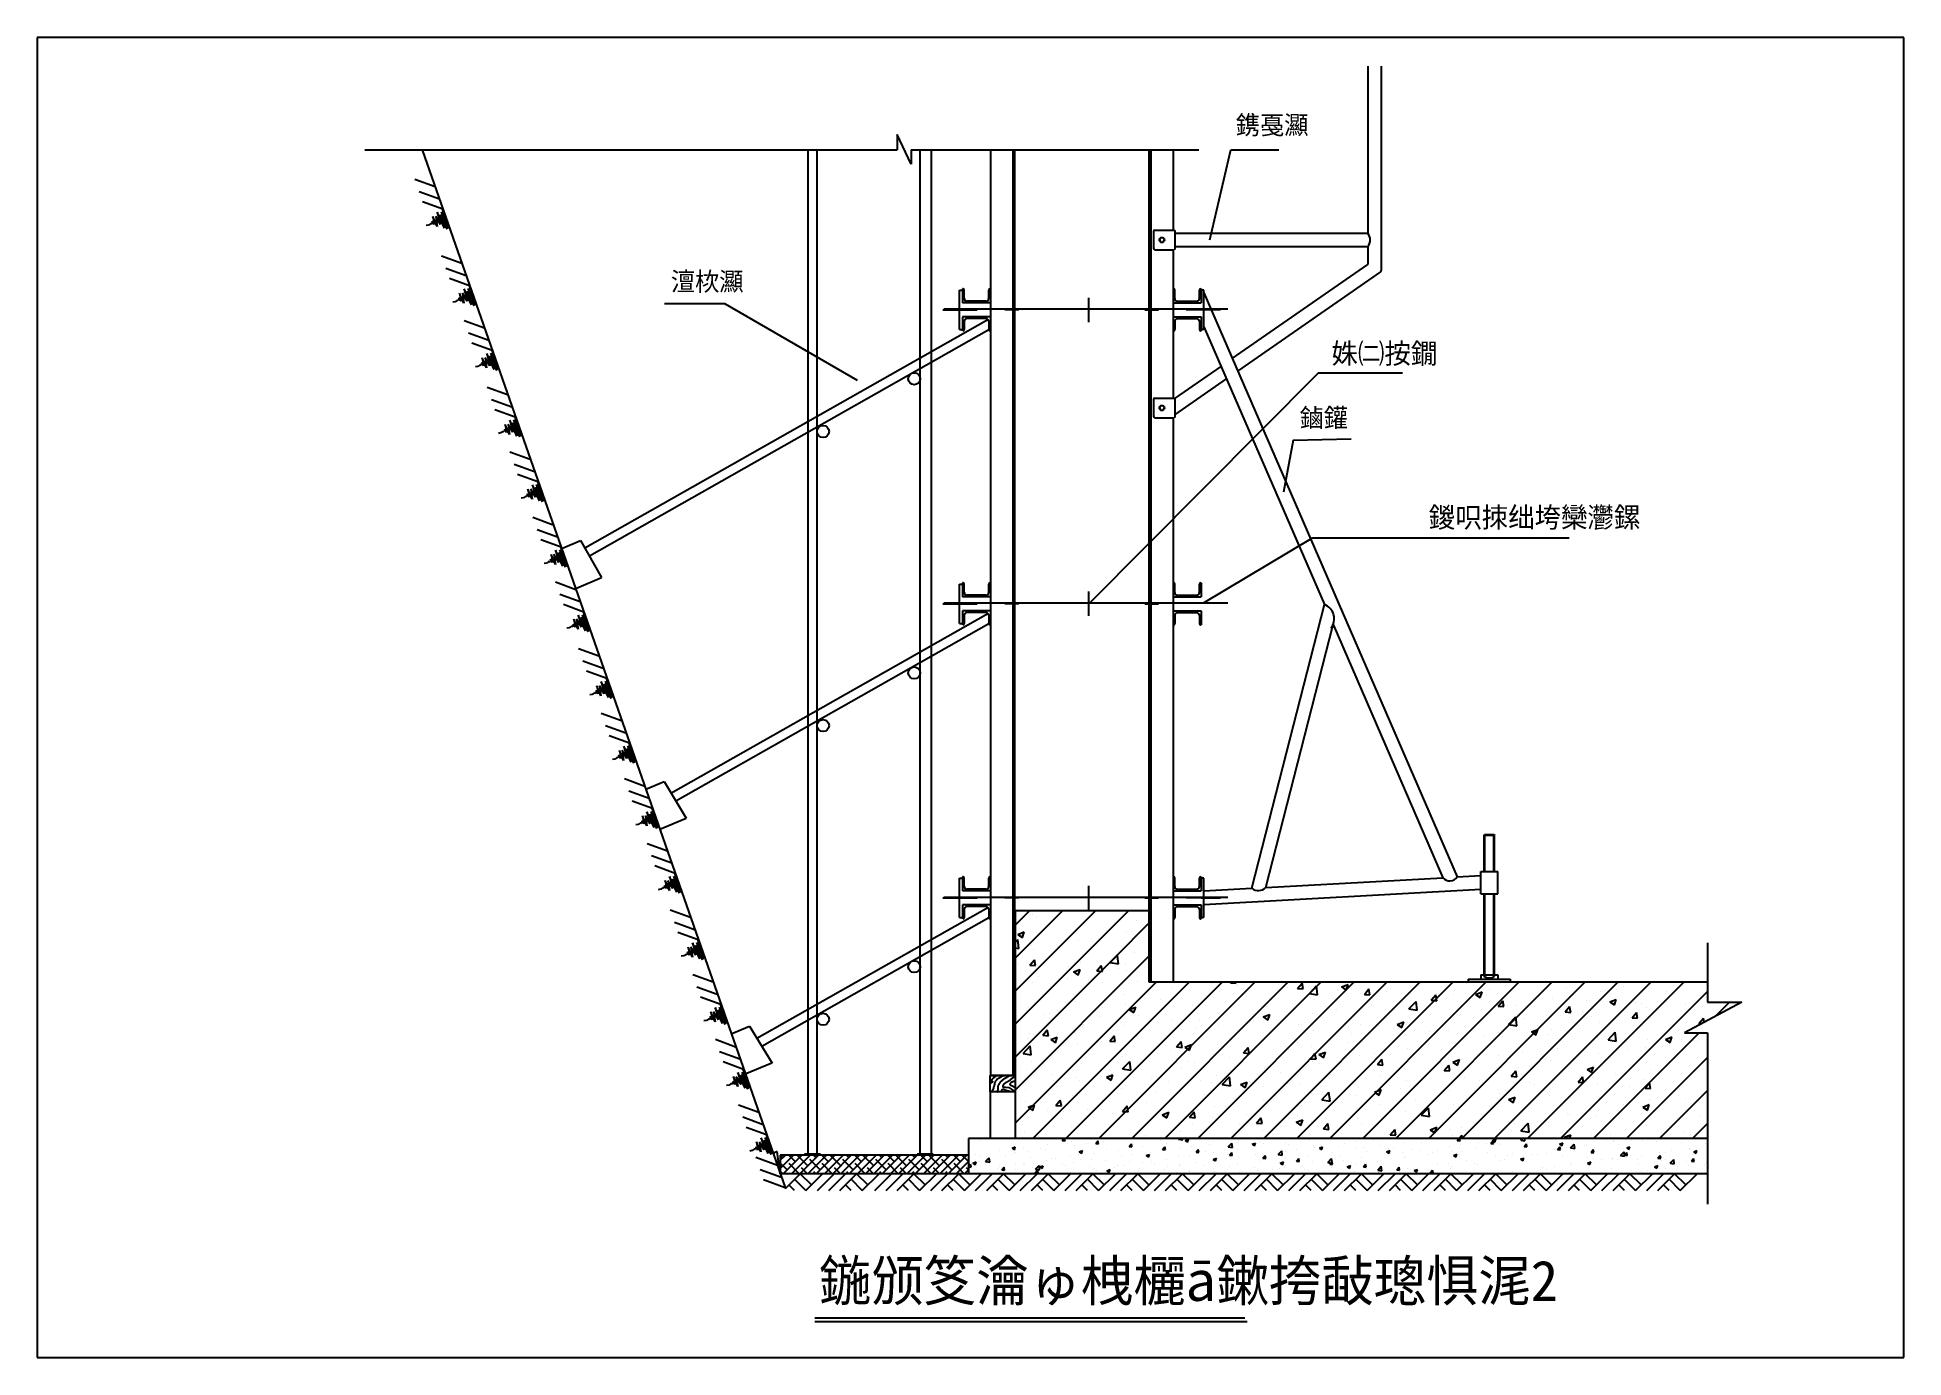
# Model space of a CAD drawing. Header units: metres. Extents: x 0 to 440, y 0 to 311.
import ezdxf

# ---------------------------------------------------------------- set-up
doc = ezdxf.new("R2010")
doc.units = ezdxf.units.M
doc.layers.add(' ', color=7, linetype='Continuous')
doc.layers.add('10', color=7, linetype='Continuous')

msp = doc.modelspace()

# ---------------------------------------------------------------- texts
for s, height, p in [('鎸戞灦', 4.4, (282.62, 288.36)), ('澶栨灦', 4.4, (149.39, 251.47)), ('姝㈡按鐗', 4.8, (305.21, 234.31)), ('鏀鑵', 4.4, (297.69, 219.34)), ('鍐呮拺绌垮欒灪鏍', 4.8, (328.16, 195.68)), ('鍦颁笅瀹ゅ栧欐ā鏉挎敮璁惧浘2', 9.5, (184.36, 13.38))]:
    msp.add_text(s, height=height).set_placement(p)

# ---------------------------------------------------------------- linework, layer by layer
at = {"layer": ' '}
for p, q in [((313.79, 304.4), (313.79, 265.07)), ((316.95, 304.4), (316.95, 256.23)), ((224.77, 284.72), (224.77, 66.52)), ((230.05, 284.72), (230.05, 66.52)), ((230.45, 284.72), (230.45, 66.52)), ((262.17, 284.72), (262.17, 88.58)), ((262.57, 284.72), (262.57, 88.58)), ((267.85, 284.72), (267.85, 265.79)), ((276.5, 263.47), (281.5, 284.74)), ((281.5, 284.74), (292.76, 284.74)), ((263.23, 265.46), (263.23, 261.5)), ((263.56, 265.79), (268.11, 265.79)), ((268.11, 265.79), (268.25, 265.66)), ((268.25, 265.66), (268.25, 261.3)), ((268.25, 265.07), (313.79, 265.07)), ((263.56, 261.17), (268.11, 261.17)), ((264.91, 264), (264.62, 263.48)), ((264.62, 263.48), (264.91, 262.97)), ((265.51, 264), (264.91, 264)), ((264.91, 262.97), (265.51, 262.97)), ((265.8, 263.48), (265.51, 264)), ((265.51, 262.97), (265.8, 263.48)), ((267.85, 261.17), (267.85, 226.19)), ((268.25, 261.3), (268.11, 261.17)), ((268.25, 261.9), (313.79, 261.9)), ((313.79, 261.9), (313.79, 257.71)), ((281.82, 235.51), (313.79, 257.71)), ((283.1, 232.55), (316.81, 255.96)), ((217.51, 242.36), (217.51, 251.6)), ((217.51, 251.6), (218.17, 251.6)), ((218.17, 251.93), (218.17, 248.63)), ((218.24, 251.93), (218.17, 251.93)), ((218.57, 249.69), (218.57, 251.6)), ((224.37, 249.69), (224.37, 251.6)), ((224.77, 251.93), (224.7, 251.93)), ((267.85, 251.93), (267.92, 251.93)), ((268.25, 249.69), (268.25, 251.6)), ((274.05, 249.69), (274.05, 251.6)), ((274.38, 251.93), (274.45, 251.93)), ((274.45, 251.93), (274.45, 248.63)), ((275.11, 251.6), (274.45, 251.6)), ((275.11, 242.36), (275.11, 251.6)), ((275.11, 250.96), (334.86, 113.32)), ((162.22, 248.42), (147.94, 248.42)), ((162.22, 248.42), (193.36, 230.44)), ((213.55, 246.98), (221.66, 246.98)), ((224.77, 248.63), (218.17, 248.63)), ((223.71, 249.03), (219.23, 249.03)), ((231.44, 246.98), (228.21, 246.98)), ((230.45, 247.97), (230.05, 247.97)), ((261.18, 246.98), (264.41, 246.98)), ((262.17, 247.97), (262.57, 247.97)), ((267.85, 248.63), (274.45, 248.63)), ((268.91, 249.03), (273.39, 249.03)), ((279.07, 246.98), (270.96, 246.98)), ((217.51, 242.36), (218.17, 242.36)), ((218.17, 245.33), (218.17, 242.03)), ((224.77, 245.33), (218.17, 245.33)), ((218.57, 244.28), (218.57, 242.36)), ((223.71, 244.94), (219.23, 244.94)), ((224.37, 244.28), (224.37, 242.36)), ((230.45, 245.99), (230.05, 245.99)), ((262.17, 245.99), (262.57, 245.99)), ((267.85, 245.33), (274.45, 245.33)), ((268.25, 244.28), (268.25, 242.36)), ((268.91, 244.94), (273.39, 244.94)), ((274.05, 244.28), (274.05, 242.36)), ((274.45, 245.33), (274.45, 242.03)), ((275.11, 242.36), (274.45, 242.36)), ((275.11, 243), (303.53, 177.55)), ((267.85, 242.03), (267.92, 242.03)), ((274.38, 242.03), (274.45, 242.03)), ((268.23, 226.08), (279.16, 233.67)), ((302.04, 232.03), (248.02, 177.68)), ((268.25, 222.23), (280.45, 230.7)), ((321.93, 232.03), (302.04, 232.03)), ((263.23, 225.86), (263.23, 221.9)), ((263.56, 226.19), (268.11, 226.19)), ((268.11, 226.19), (268.25, 226.06)), ((268.25, 226.06), (268.25, 221.7)), ((263.56, 221.57), (268.11, 221.57)), ((264.91, 224.4), (264.62, 223.88)), ((264.62, 223.88), (264.91, 223.37)), ((265.51, 224.4), (264.91, 224.4)), ((264.91, 223.37), (265.51, 223.37)), ((265.8, 223.88), (265.51, 224.4)), ((265.51, 223.37), (265.8, 223.88)), ((267.85, 221.57), (267.85, 88.58)), ((268.25, 221.7), (268.11, 221.57)), ((296.16, 216.3), (293.89, 204.04)), ((296.16, 216.3), (309.85, 216.58)), ((275.19, 177.99), (300.74, 193.28)), ((300.74, 193.28), (361.27, 193.28)), ((217.51, 173.06), (217.51, 182.3)), ((217.51, 182.3), (218.17, 182.3)), ((218.17, 182.63), (218.17, 179.33)), ((218.24, 182.63), (218.17, 182.63)), ((218.57, 180.39), (218.57, 182.3)), ((224.37, 180.39), (224.37, 182.3)), ((267.85, 182.63), (267.92, 182.63)), ((268.25, 180.39), (268.25, 182.3)), ((274.05, 180.39), (274.05, 182.3)), ((274.38, 182.63), (274.45, 182.63)), ((274.45, 182.63), (274.45, 179.33)), ((213.55, 177.68), (221.66, 177.68)), ((224.77, 179.33), (218.17, 179.33)), ((223.71, 179.73), (219.23, 179.73)), ((231.44, 177.68), (228.21, 177.68)), ((230.45, 178.67), (230.05, 178.67)), ((230.45, 176.69), (230.05, 176.69)), ((261.18, 177.68), (264.41, 177.68)), ((262.17, 178.67), (262.57, 178.67)), ((262.17, 176.69), (262.57, 176.69)), ((267.85, 179.33), (274.45, 179.33)), ((268.91, 179.73), (273.39, 179.73)), ((286.4, 110.63), (303.53, 177.55)), ((217.51, 173.06), (218.17, 173.06)), ((218.17, 176.03), (218.17, 172.73)), ((224.77, 176.03), (218.17, 176.03)), ((218.57, 174.98), (218.57, 173.06)), ((223.71, 175.64), (219.23, 175.64)), ((224.37, 174.98), (224.37, 173.06)), ((267.85, 176.03), (274.45, 176.03)), ((267.85, 172.73), (267.92, 172.73)), ((268.25, 174.98), (268.25, 173.06)), ((268.91, 175.64), (273.39, 175.64)), ((274.05, 174.98), (274.05, 173.06)), ((274.38, 172.73), (274.45, 172.73)), ((274.45, 176.03), (274.45, 172.73)), ((289.72, 110.82), (305.59, 172.81)), ((305.59, 172.81), (331.49, 113.14)), ((341.31, 123.33), (341.18, 123.19)), ((341.31, 123.33), (343.55, 123.33)), ((341.37, 114.58), (341.37, 123.33)), ((343.49, 114.58), (343.49, 123.33)), ((343.55, 123.33), (343.68, 123.19)), ((341.18, 114.58), (341.18, 123.19)), ((341.18, 123.19), (343.68, 123.19)), ((343.68, 114.58), (343.68, 123.19)), ((340.45, 109.3), (340.45, 114.58)), ((340.45, 114.58), (344.41, 114.58)), ((344.41, 109.3), (344.41, 114.58)), ((217.51, 103.76), (217.51, 113)), ((217.51, 113), (218.17, 113)), ((218.17, 113.33), (218.17, 110.03)), ((218.24, 113.33), (218.17, 113.33)), ((218.57, 111.09), (218.57, 113)), ((223.71, 110.43), (219.23, 110.43)), ((224.37, 111.09), (224.37, 113)), ((267.85, 113.33), (267.92, 113.33)), ((268.25, 111.09), (268.25, 113)), ((268.91, 110.43), (273.39, 110.43)), ((274.05, 111.09), (274.05, 113)), ((274.38, 113.33), (274.45, 113.33)), ((274.45, 113.33), (274.45, 110.03)), ((275.11, 113), (274.45, 113)), ((275.11, 103.76), (275.11, 113)), ((275.11, 110.01), (286.4, 110.63)), ((275.11, 106.83), (340.45, 110.46)), ((289.72, 110.82), (331.49, 113.14)), ((334.86, 113.32), (340.45, 113.64)), ((213.55, 108.38), (221.66, 108.38)), ((224.77, 110.03), (218.17, 110.03)), ((224.77, 106.73), (218.17, 106.73)), ((218.17, 106.73), (218.17, 103.43)), ((218.57, 105.68), (218.57, 103.76)), ((223.71, 106.34), (219.23, 106.34)), ((224.37, 105.68), (224.37, 103.76)), ((231.44, 108.38), (228.21, 108.38)), ((230.45, 109.37), (230.05, 109.37)), ((230.45, 107.39), (230.05, 107.39)), ((261.18, 108.38), (264.41, 108.38)), ((262.17, 109.37), (262.57, 109.37)), ((262.17, 107.39), (262.57, 107.39)), ((267.85, 110.03), (274.45, 110.03)), ((267.85, 106.73), (274.45, 106.73)), ((268.25, 105.68), (268.25, 103.76)), ((268.91, 106.34), (273.39, 106.34)), ((279.07, 108.38), (270.96, 108.38)), ((274.05, 105.68), (274.05, 103.76)), ((274.45, 108.38), (279.07, 108.38)), ((274.45, 106.73), (274.45, 103.43)), ((340.45, 109.3), (344.41, 109.3)), ((341.18, 89.9), (341.18, 109.3)), ((341.37, 89.8), (341.37, 109.3)), ((343.49, 89.8), (343.49, 109.3)), ((343.68, 89.9), (343.68, 109.3)), ((217.51, 103.76), (218.17, 103.76)), ((267.85, 103.43), (267.92, 103.43)), ((274.38, 103.43), (274.45, 103.43)), ((275.11, 103.76), (274.45, 103.76)), ((262.17, 88.58), (267.85, 88.58)), ((337.48, 89.24), (337.48, 88.58)), ((337.48, 89.24), (347.38, 89.24)), ((340.45, 90.23), (340.45, 89.24)), ((340.45, 90.23), (341.18, 90.23)), ((341.18, 90.23), (343.68, 90.23)), ((343.68, 90.23), (344.41, 90.23)), ((344.41, 90.23), (344.41, 89.24)), ((347.38, 89.24), (347.38, 88.58)), ((230.6, 66.52), (224.93, 66.52))]:
    msp.add_line(p, q, dxfattribs=at)
for centre in [(265.21, 263.48), (265.21, 223.88)]:
    msp.add_circle(centre, 0.59, dxfattribs=at)
for centre, radius, start, end in [((263.56, 265.46), 0.33, 90, 180), ((311.84, 263.48), 2.51, -39.12, 39.12), ((263.56, 261.5), 0.33, 180, 270), ((316.62, 256.23), 0.33, -55.22, 0), ((218.24, 251.6), 0.33, 0, 90), ((224.7, 251.6), 0.33, 90, 180), ((267.92, 251.6), 0.33, 0, 90), ((274.38, 251.6), 0.33, 90, 180), ((219.23, 249.69), 0.66, 180, 270), ((223.71, 249.69), 0.66, -90, 0), ((268.91, 249.69), 0.66, 180, 270), ((273.39, 249.69), 0.66, -90, 0), ((218.24, 242.36), 0.33, -90, 0), ((219.23, 244.28), 0.66, 90, 180), ((223.71, 244.28), 0.66, 0, 90), ((224.7, 242.36), 0.33, 180, 270), ((267.92, 242.36), 0.33, -90, 0), ((268.91, 244.28), 0.66, 90, 180), ((273.39, 244.28), 0.66, 0, 90), ((274.38, 242.36), 0.33, 180, 270), ((263.56, 225.86), 0.33, 90, 180), ((263.56, 221.9), 0.33, 180, 270), ((218.24, 182.3), 0.33, 0, 90), ((224.7, 182.3), 0.33, 90, 180), ((267.92, 182.3), 0.33, 0, 90), ((274.38, 182.3), 0.33, 90, 180), ((219.23, 180.39), 0.66, 180, 270), ((223.71, 180.39), 0.66, -90, 0), ((268.91, 180.39), 0.66, 180, 270), ((273.39, 180.39), 0.66, -90, 0), ((302.24, 174.17), 3.61, -37.79, 69.14), ((218.24, 173.06), 0.33, -90, 0), ((219.23, 174.98), 0.66, 90, 180), ((223.71, 174.98), 0.66, 0, 90), ((224.7, 173.06), 0.33, 180, 270), ((267.92, 173.06), 0.33, -90, 0), ((268.91, 174.98), 0.66, 90, 180), ((273.39, 174.98), 0.66, 0, 90), ((274.38, 173.06), 0.33, 180, 270), ((218.24, 113), 0.33, 0, 90), ((219.23, 111.09), 0.66, 180, 270), ((223.71, 111.09), 0.66, -90, 0), ((224.7, 113), 0.33, 90, 180), ((267.92, 113), 0.33, 0, 90), ((268.91, 111.09), 0.66, 180, 270), ((273.39, 111.09), 0.66, -90, 0), ((274.38, 113), 0.33, 90, 180), ((287.96, 112.62), 2.52, 232.02, 314.34), ((333.11, 114.51), 2.12, 220.38, 325.98), ((219.23, 105.68), 0.66, 90, 180), ((223.71, 105.68), 0.66, 0, 90), ((268.91, 105.68), 0.66, 90, 180), ((273.39, 105.68), 0.66, 0, 90), ((218.24, 103.76), 0.33, -90, 0), ((224.7, 103.76), 0.33, 180, 270), ((267.92, 103.76), 0.33, -90, 0), ((274.38, 103.76), 0.33, 180, 270), ((342.43, 91.99), 2.44, 239.01, 300.99)]:
    msp.add_arc(centre, radius, start, end, dxfattribs=at)
for p, q in [((440.15, 311.22), (0, 311.22)), ((0, 311.22), (0, 0)), ((440.15, 0), (440.15, 311.22)), ((202.81, 288.3), (202.81, 284.72)), ((206.12, 281.29), (202.81, 288.3)), ((77.2, 284.72), (202.81, 284.72)), ((90.73, 284.72), (176.43, 39.89)), ((181.72, 284.72), (181.72, 47.75)), ((183.9, 47.75), (183.9, 284.72)), ((206.12, 284.72), (273.9, 284.72)), ((206.12, 284.72), (206.12, 281.29)), ((208.23, 47.75), (208.23, 284.72)), ((210.79, 284.72), (210.79, 47.75)), ((93.8, 275.95), (89.01, 277.69)), ((94.81, 273.07), (90.02, 274.81)), ((95.64, 270.69), (90.85, 272.44)), ((94.28, 266.63), (93.28, 269)), ((93.28, 269), (93.59, 267.09)), ((93.95, 268.97), (94.28, 266.63)), ((95.07, 267.13), (93.95, 268.97)), ((94.33, 269.98), (95.07, 267.13)), ((96.04, 266.24), (94.33, 269.98)), ((96.68, 266.03), (95.05, 269.44)), ((95.05, 269.44), (96.04, 266.24)), ((97, 266.23), (95.31, 270.06)), ((95.31, 270.06), (96.68, 266.03)), ((95.5, 270.78), (97, 266.23)), ((92.24, 266.97), (91.67, 266.85)), ((92.7, 267.26), (92.24, 266.97)), ((92.82, 267.3), (92.7, 267.26)), ((93.03, 267.2), (92.82, 267.3)), ((93.15, 267.86), (93.03, 267.2)), ((93.59, 267.09), (93.15, 267.86)), ((100.13, 257.89), (95.33, 259.63)), ((101.13, 255), (96.34, 256.75)), ((101.96, 252.63), (97.17, 254.38)), ((100.6, 248.57), (99.6, 250.93)), ((99.6, 250.93), (99.92, 249.03)), ((100.27, 250.9), (100.6, 248.57)), ((101.39, 249.06), (100.27, 250.9)), ((102.36, 248.18), (100.66, 251.92)), ((100.66, 251.92), (101.39, 249.06)), ((101.37, 251.38), (102.36, 248.18)), ((103, 247.96), (101.37, 251.38)), ((101.64, 252), (103, 247.96)), ((103.33, 248.16), (101.64, 252)), ((101.82, 252.72), (103.33, 248.16)), ((98.56, 248.91), (97.99, 248.79)), ((99.03, 249.2), (98.56, 248.91)), ((99.14, 249.24), (99.03, 249.2)), ((99.35, 249.14), (99.14, 249.24)), ((99.47, 249.79), (99.35, 249.14)), ((99.92, 249.03), (99.47, 249.79)), ((247.98, 245.19), (247.98, 249.83)), ((247.98, 244.1), (247.98, 248.75)), ((105.47, 242.63), (100.67, 244.38)), ((129.12, 190.89), (224.19, 244.74)), ((130.19, 188.98), (224.38, 242.32)), ((106.47, 239.75), (101.68, 241.49)), ((107.3, 237.37), (102.51, 239.12)), ((103.9, 233.65), (103.33, 233.54)), ((104.37, 233.94), (103.9, 233.65)), ((104.48, 233.98), (104.37, 233.94)), ((104.69, 233.88), (104.48, 233.98)), ((104.81, 234.54), (104.69, 233.88)), ((105.26, 233.77), (104.81, 234.54)), ((104.94, 235.68), (105.26, 233.77)), ((105.94, 233.31), (104.94, 235.68)), ((106.73, 233.81), (105.61, 235.65)), ((105.61, 235.65), (105.94, 233.31)), ((107.7, 232.92), (106, 236.66)), ((106, 236.66), (106.73, 233.81)), ((108.34, 232.71), (106.71, 236.12)), ((106.71, 236.12), (107.7, 232.92)), ((108.67, 232.91), (106.98, 236.74)), ((106.98, 236.74), (108.34, 232.71)), ((107.16, 237.46), (108.67, 232.91)), ((110.89, 226.94), (106.09, 228.69)), ((111.89, 224.06), (107.1, 225.81)), ((112.72, 221.69), (107.93, 223.44)), ((113.12, 217.24), (111.42, 220.98)), ((111.42, 220.98), (112.15, 218.12)), ((112.13, 220.44), (113.12, 217.24)), ((113.76, 217.02), (112.13, 220.44)), ((112.4, 221.06), (113.76, 217.02)), ((114.09, 217.22), (112.4, 221.06)), ((112.58, 221.78), (114.09, 217.22)), ((109.32, 217.96), (108.75, 217.85)), ((109.79, 218.26), (109.32, 217.96)), ((109.9, 218.3), (109.79, 218.26)), ((110.11, 218.2), (109.9, 218.3)), ((110.23, 218.85), (110.11, 218.2)), ((110.68, 218.09), (110.23, 218.85)), ((110.36, 219.99), (110.68, 218.09)), ((111.36, 217.63), (110.36, 219.99)), ((112.15, 218.12), (111.03, 219.96)), ((111.03, 219.96), (111.36, 217.63)), ((116.23, 211.69), (111.43, 213.43)), ((117.23, 208.81), (112.44, 210.55)), ((118.06, 206.43), (113.27, 208.18)), ((114.66, 202.71), (114.09, 202.59)), ((115.13, 203), (114.66, 202.71)), ((115.24, 203.04), (115.13, 203)), ((115.45, 202.94), (115.24, 203.04)), ((115.57, 203.6), (115.45, 202.94)), ((116.02, 202.83), (115.57, 203.6)), ((115.7, 204.74), (116.02, 202.83)), ((116.7, 202.37), (115.7, 204.74)), ((117.49, 202.87), (116.37, 204.71)), ((116.37, 204.71), (116.7, 202.37)), ((118.46, 201.98), (116.76, 205.72)), ((116.76, 205.72), (117.49, 202.87)), ((119.1, 201.77), (117.47, 205.18)), ((117.47, 205.18), (118.46, 201.98)), ((119.43, 201.97), (117.74, 205.8)), ((117.74, 205.8), (119.1, 201.77)), ((117.92, 206.52), (119.43, 201.97)), ((121.69, 196.27), (116.89, 198.02)), ((122.7, 193.39), (117.9, 195.14)), ((123.53, 191.02), (118.73, 192.77)), ((122.17, 186.96), (121.16, 189.32)), ((121.16, 189.32), (121.48, 187.42)), ((122.96, 187.45), (121.83, 189.29)), ((121.83, 189.29), (122.17, 186.96)), ((123.92, 186.57), (122.22, 190.31)), ((122.22, 190.31), (122.96, 187.45)), ((124.57, 186.35), (122.93, 189.77)), ((122.93, 189.77), (123.92, 186.57)), ((124.89, 186.55), (123.2, 190.39)), ((123.2, 190.39), (124.57, 186.35)), ((123.38, 191.11), (124.89, 186.55)), ((123.82, 190.84), (128.13, 192.64)), ((128.13, 192.64), (133.06, 183.89)), ((120.12, 187.29), (119.55, 187.18)), ((120.59, 187.59), (120.12, 187.29)), ((120.71, 187.63), (120.59, 187.59)), ((120.92, 187.53), (120.71, 187.63)), ((121.04, 188.18), (120.92, 187.53)), ((121.48, 187.42), (121.04, 188.18)), ((127.03, 181.02), (122.23, 182.76)), ((127.13, 181.4), (133.06, 183.89)), ((247.98, 175.92), (247.98, 180.57)), ((128.04, 178.14), (123.24, 179.88)), ((128.87, 175.76), (124.07, 177.51)), ((247.98, 174.83), (247.98, 179.48)), ((125.46, 172.04), (124.89, 171.92)), ((125.93, 172.33), (125.46, 172.04)), ((126.05, 172.37), (125.93, 172.33)), ((126.26, 172.27), (126.05, 172.37)), ((126.38, 172.93), (126.26, 172.27)), ((126.82, 172.16), (126.38, 172.93)), ((127.51, 171.7), (126.5, 174.07)), ((126.5, 174.07), (126.82, 172.16)), ((128.3, 172.2), (127.17, 174.04)), ((127.17, 174.04), (127.51, 171.7)), ((129.26, 171.31), (127.56, 175.05)), ((127.56, 175.05), (128.3, 172.2)), ((128.27, 174.51), (129.26, 171.31)), ((129.91, 171.1), (128.27, 174.51)), ((128.54, 175.13), (129.91, 171.1)), ((130.23, 171.3), (128.54, 175.13)), ((128.72, 175.85), (130.23, 171.3)), ((149.43, 133.09), (224.19, 175.43)), ((150.57, 131.22), (224.38, 173.02)), ((132.45, 165.33), (127.65, 167.08)), ((133.46, 162.45), (128.66, 164.2)), ((134.29, 160.08), (129.49, 161.83)), ((134.68, 155.63), (132.98, 159.36)), ((132.98, 159.36), (133.72, 156.51)), ((135.33, 155.41), (133.69, 158.83)), ((133.69, 158.83), (134.68, 155.63)), ((135.65, 155.61), (133.96, 159.44)), ((133.96, 159.44), (135.33, 155.41)), ((134.14, 160.17), (135.65, 155.61)), ((130.88, 156.35), (130.31, 156.24)), ((131.35, 156.65), (130.88, 156.35)), ((131.47, 156.69), (131.35, 156.65)), ((131.68, 156.59), (131.47, 156.69)), ((131.8, 157.24), (131.68, 156.59)), ((132.24, 156.48), (131.8, 157.24)), ((132.93, 156.02), (131.92, 158.38)), ((131.92, 158.38), (132.24, 156.48)), ((133.72, 156.51), (132.59, 158.35)), ((132.59, 158.35), (132.93, 156.02)), ((137.79, 150.08), (132.99, 151.82)), ((138.8, 147.2), (134, 148.94)), ((139.63, 144.82), (134.83, 146.57)), ((136.22, 141.1), (135.65, 140.98)), ((136.69, 141.39), (136.22, 141.1)), ((136.81, 141.43), (136.69, 141.39)), ((137.02, 141.33), (136.81, 141.43)), ((137.14, 141.99), (137.02, 141.33)), ((137.58, 141.22), (137.14, 141.99)), ((137.26, 143.13), (137.58, 141.22)), ((138.27, 140.76), (137.26, 143.13)), ((137.93, 143.1), (138.27, 140.76)), ((139.06, 141.26), (137.93, 143.1)), ((138.32, 144.11), (139.06, 141.26)), ((140.02, 140.37), (138.32, 144.11)), ((139.03, 143.57), (140.02, 140.37)), ((140.67, 140.16), (139.03, 143.57)), ((139.3, 144.19), (140.67, 140.16)), ((140.99, 140.36), (139.3, 144.19)), ((139.48, 144.91), (140.99, 140.36)), ((143.25, 134.66), (138.46, 136.41)), ((144.26, 131.78), (139.47, 133.53)), ((143.49, 133.98), (147.8, 135.79)), ((147.8, 135.79), (153.03, 127.16)), ((145.09, 129.41), (140.3, 131.16)), ((143.73, 125.35), (142.73, 127.71)), ((142.73, 127.71), (143.04, 125.81)), ((143.39, 127.68), (143.73, 125.35)), ((144.52, 125.84), (143.39, 127.68)), ((143.78, 128.69), (144.52, 125.84)), ((145.49, 124.96), (143.78, 128.69)), ((146.13, 124.74), (144.5, 128.16)), ((144.5, 128.16), (145.49, 124.96)), ((146.45, 124.94), (144.76, 128.77)), ((144.76, 128.77), (146.13, 124.74)), ((144.95, 129.5), (146.45, 124.94)), ((141.69, 125.68), (141.11, 125.57)), ((142.15, 125.98), (141.69, 125.68)), ((142.27, 126.02), (142.15, 125.98)), ((142.48, 125.92), (142.27, 126.02)), ((142.6, 126.57), (142.48, 125.92)), ((143.04, 125.81), (142.6, 126.57)), ((146.79, 124.55), (153.03, 127.16)), ((148.59, 119.41), (143.8, 121.15)), ((149.6, 116.53), (144.81, 118.27)), ((150.43, 114.15), (145.64, 115.9)), ((147.03, 110.43), (146.45, 110.31)), ((147.49, 110.72), (147.03, 110.43)), ((147.61, 110.76), (147.49, 110.72)), ((147.82, 110.66), (147.61, 110.76)), ((147.94, 111.32), (147.82, 110.66)), ((148.38, 110.55), (147.94, 111.32)), ((148.07, 112.46), (148.38, 110.55)), ((149.07, 110.09), (148.07, 112.46)), ((149.86, 110.59), (148.73, 112.43)), ((148.73, 112.43), (149.07, 110.09)), ((149.12, 113.44), (149.86, 110.59)), ((150.83, 109.7), (149.12, 113.44)), ((149.84, 112.9), (150.83, 109.7)), ((151.47, 109.49), (149.84, 112.9)), ((150.1, 113.52), (151.47, 109.49)), ((151.79, 109.69), (150.1, 113.52)), ((150.29, 114.24), (151.79, 109.69)), ((247.98, 106.57), (247.98, 111.21)), ((247.98, 105.48), (247.98, 110.13)), ((169.71, 75.28), (224.19, 106.14)), ((154.01, 103.72), (149.22, 105.47)), ((155.02, 100.84), (150.23, 102.59)), ((170.85, 73.4), (224.38, 103.72)), ((230.6, 105.32), (230.6, 51.69)), ((262.17, 105.32), (230.6, 105.32)), ((230.6, 101.94), (233.97, 105.32)), ((231.1, 94.66), (241.75, 105.32)), ((234.03, 104.18), (234.03, 104.18)), ((234.63, 104.43), (234.63, 104.43)), ((235.72, 103.95), (235.72, 103.95)), ((238.87, 94.66), (249.53, 105.32)), ((240.77, 104.97), (240.77, 104.97)), ((246.65, 94.66), (257.31, 105.32)), ((247.47, 103.45), (247.47, 103.45)), ((248.15, 105.21), (248.13, 105.32)), ((254.43, 94.66), (262.17, 102.4)), ((259.21, 102.95), (259.21, 102.95)), ((262.17, 105.32), (262.17, 88.58)), ((155.85, 98.47), (151.06, 100.22)), ((154.54, 97.75), (155.28, 94.9)), ((156.25, 94.02), (154.54, 97.75)), ((156.89, 93.8), (155.26, 97.22)), ((155.26, 97.22), (156.25, 94.02)), ((157.21, 94), (155.52, 97.83)), ((155.52, 97.83), (156.89, 93.8)), ((155.71, 98.56), (157.21, 94)), ((230.6, 97.85), (231.26, 98.54)), ((231.22, 99.78), (232.76, 100.37)), ((231.22, 99.78), (232.32, 99.04)), ((231.5, 96.46), (231.26, 98.54)), ((232.32, 99.04), (232.76, 100.37)), ((234.37, 97.1), (234.37, 97.1)), ((240.49, 97.02), (240.49, 97.02)), ((245.48, 98.51), (245.48, 98.51)), ((248.82, 98.12), (248.82, 98.12)), ((256.9, 100.16), (256.9, 100.16)), ((393.89, 97.77), (393.89, 83.78)), ((152.45, 94.74), (151.87, 94.63)), ((152.91, 95.04), (152.45, 94.74)), ((153.03, 95.08), (152.91, 95.04)), ((153.24, 94.98), (153.03, 95.08)), ((153.36, 95.63), (153.24, 94.98)), ((153.8, 94.87), (153.36, 95.63)), ((153.49, 96.77), (153.8, 94.87)), ((154.49, 94.41), (153.49, 96.77)), ((155.28, 94.9), (154.15, 96.74)), ((154.15, 96.74), (154.49, 94.41)), ((230.6, 96.6), (231.5, 96.46)), ((230.6, 94.16), (231.1, 94.66)), ((230.6, 86.38), (238.87, 94.66)), ((230.6, 78.61), (246.65, 94.66)), ((230.6, 70.83), (254.43, 94.66)), ((230.6, 63.05), (262.17, 94.63)), ((231.44, 92.71), (231.44, 92.71)), ((234.08, 92.53), (235.14, 93.8)), ((234.08, 92.53), (235.39, 92.42)), ((234.98, 96.3), (234.98, 96.3)), ((235.39, 92.42), (235.14, 93.8)), ((245.95, 93.26), (245.95, 93.26)), ((253.03, 93.12), (254.51, 94.66)), ((253.03, 93.12), (254.98, 92.81)), ((254.51, 94.66), (254.74, 94.9)), ((254.77, 94.66), (254.74, 94.9)), ((254.98, 92.81), (254.77, 94.66)), ((256.64, 92.84), (256.64, 92.84)), ((258.78, 95.46), (258.78, 95.46)), ((159.35, 88.47), (154.56, 90.21)), ((230.6, 55.27), (263.91, 88.58)), ((233.12, 91.05), (233.12, 91.05)), ((234.1, 89.78), (234.1, 89.78)), ((234.7, 88.35), (234.7, 88.35)), ((234.79, 51.69), (271.69, 88.58)), ((236.08, 89.75), (236.08, 89.75)), ((242.57, 51.69), (279.47, 88.58)), ((243.03, 89.44), (243.03, 89.44)), ((243.18, 92.21), (243.18, 92.21)), ((244.36, 90.92), (245.9, 91.51)), ((244.36, 90.92), (245.45, 90.18)), ((245.21, 91.19), (245.21, 91.19)), ((245.45, 90.18), (245.9, 91.51)), ((247.82, 89.25), (247.82, 89.25)), ((249.86, 91.15), (250.92, 92.42)), ((249.86, 91.15), (251.17, 91.04)), ((250.35, 51.69), (287.24, 88.58)), ((251.17, 91.04), (250.92, 92.42)), ((251.22, 88.43), (251.22, 88.43)), ((254.93, 91.71), (254.93, 91.71)), ((256.93, 91.27), (256.93, 91.27)), ((258.13, 51.69), (295.02, 88.58)), ((259.57, 88.76), (259.57, 88.76)), ((262.17, 88.58), (393.89, 88.58)), ((265.9, 51.69), (302.8, 88.58)), ((271.31, 88.26), (271.31, 88.26)), ((273.68, 51.69), (310.58, 88.58)), ((276.82, 88.58), (277.07, 88.42)), ((277.07, 88.42), (277.12, 88.58)), ((278.78, 88.47), (278.78, 88.47)), ((281.42, 88.39), (281.57, 88.58)), ((281.42, 88.39), (282.73, 88.28)), ((281.46, 51.69), (318.36, 88.58)), ((282.73, 88.28), (282.67, 88.58)), ((289.24, 51.69), (326.13, 88.58)), ((292.71, 88.07), (292.71, 88.07)), ((297.02, 51.69), (333.91, 88.58)), ((297.2, 87.01), (298.26, 88.28)), ((298.51, 86.9), (298.26, 88.28)), ((304.8, 51.69), (341.69, 88.58)), ((312.57, 51.69), (349.47, 88.58)), ((320.35, 51.69), (357.25, 88.58)), ((328.13, 51.69), (365.03, 88.58)), ((335.91, 51.69), (372.8, 88.58)), ((337.14, 88.24), (337.14, 88.24)), ((343.69, 51.69), (380.58, 88.58)), ((351.46, 51.69), (388.36, 88.58)), ((356.29, 88.52), (356.29, 88.52)), ((160.36, 85.58), (155.57, 87.33)), ((161.19, 83.21), (156.4, 84.96)), ((238.39, 86.22), (238.39, 86.22)), ((244.94, 83.87), (244.94, 83.87)), ((256.37, 85.51), (256.37, 85.51)), ((264.98, 84.42), (264.98, 84.42)), ((267.67, 87.06), (267.67, 87.06)), ((278.87, 86.25), (278.87, 86.25)), ((283.05, 87.77), (283.05, 87.77)), ((284.38, 86.97), (284.38, 86.97)), ((285.28, 85.13), (285.28, 85.13)), ((294.8, 87.27), (294.8, 87.27)), ((297.2, 87.01), (298.51, 86.9)), ((298.11, 87.33), (298.11, 87.33)), ((299.99, 85.83), (301.7, 87.62)), ((299.99, 85.83), (301.94, 85.53)), ((301.23, 84.35), (301.23, 84.35)), ((301.94, 85.53), (301.7, 87.62)), ((306.54, 86.77), (306.54, 86.77)), ((307.59, 87.39), (309.13, 87.99)), ((307.59, 87.39), (308.68, 86.66)), ((308.68, 86.66), (309.13, 87.98)), ((312.34, 85.76), (312.34, 85.76)), ((312.98, 85.63), (314.04, 86.9)), ((312.98, 85.63), (314.29, 85.52)), ((314.29, 85.52), (314.04, 86.9)), ((318.29, 86.28), (318.29, 86.28)), ((323.46, 82.19), (325.18, 83.98)), ((323.77, 87.4), (323.77, 87.4)), ((325.42, 81.89), (325.18, 83.98)), ((328.55, 84.87), (328.55, 84.87)), ((328.75, 84.25), (329.82, 85.52)), ((328.75, 84.25), (330.07, 84.14)), ((330.07, 84.14), (329.82, 85.52)), ((330.03, 85.78), (330.03, 85.78)), ((334.06, 85.6), (334.06, 85.6)), ((339.21, 85.63), (340.75, 86.22)), ((339.21, 85.63), (340.3, 84.89)), ((340.3, 84.89), (340.75, 86.22)), ((341.77, 85.28), (341.77, 85.28)), ((342.39, 86.69), (342.39, 86.69)), ((344.53, 82.87), (345.6, 84.13)), ((345.85, 82.76), (345.6, 84.13)), ((348.88, 87.74), (348.88, 87.74)), ((353.52, 84.79), (353.52, 84.79)), ((357.34, 84.69), (357.34, 84.69)), ((359.24, 51.69), (393.89, 86.34)), ((360.62, 87.25), (360.62, 87.25)), ((361.36, 85.22), (361.36, 85.22)), ((365.26, 84.29), (365.26, 84.29)), ((368.63, 86.24), (368.63, 86.24)), ((370.82, 83.87), (372.36, 84.46)), ((370.82, 83.87), (371.92, 83.13)), ((371.92, 83.13), (372.36, 84.46)), ((372.37, 86.75), (372.37, 86.75)), ((374.19, 87.42), (374.19, 87.42)), ((377.01, 83.8), (377.01, 83.8)), ((379.75, 87.65), (379.75, 87.65)), ((383.74, 84.22), (383.74, 84.22)), ((384.11, 86.25), (384.11, 86.25)), ((402.01, 83.78), (388.48, 76.57)), ((392.07, 85.32), (392.07, 85.32)), ((392.29, 84.79), (392.29, 84.79)), ((393.89, 83.78), (402.01, 83.78)), ((395.8, 80.47), (399.11, 83.78)), ((157.79, 79.49), (157.21, 79.37)), ((158.25, 79.78), (157.79, 79.49)), ((158.37, 79.82), (158.25, 79.78)), ((158.58, 79.72), (158.37, 79.82)), ((158.7, 80.38), (158.58, 79.72)), ((159.14, 79.61), (158.7, 80.38)), ((158.83, 81.51), (159.14, 79.61)), ((159.83, 79.15), (158.83, 81.51)), ((160.62, 79.65), (159.49, 81.49)), ((159.49, 81.49), (159.83, 79.15)), ((161.59, 78.76), (159.88, 82.5)), ((159.88, 82.5), (160.62, 79.65)), ((160.6, 81.96), (161.59, 78.76)), ((162.23, 78.55), (160.6, 81.96)), ((160.86, 82.58), (162.23, 78.55)), ((162.55, 78.75), (160.86, 82.58)), ((161.05, 83.3), (162.55, 78.75)), ((233.83, 82.46), (233.83, 82.46)), ((237.25, 80.77), (237.25, 80.77)), ((238.81, 81.03), (238.81, 81.03)), ((250.55, 80.53), (250.55, 80.53)), ((251.14, 82.59), (251.14, 82.59)), ((256.65, 83.32), (256.65, 83.32)), ((257.49, 82.06), (259.03, 82.65)), ((257.49, 82.06), (258.58, 81.32)), ((258.58, 81.32), (259.03, 82.65)), ((259.62, 80.73), (259.62, 80.73)), ((262.29, 80.03), (262.29, 80.03)), ((267.4, 79.74), (267.4, 79.74)), ((272.45, 82.93), (272.45, 82.93)), ((274.04, 79.54), (274.04, 79.54)), ((278.51, 81.15), (278.51, 81.15)), ((286.93, 79.39), (286.93, 79.39)), ((289.1, 80.3), (290.65, 80.89)), ((289.1, 80.3), (290.2, 79.56)), ((289.94, 82.8), (289.94, 82.8)), ((290.2, 79.56), (290.65, 80.89)), ((300.82, 81.22), (300.82, 81.22)), ((306.33, 81.95), (306.33, 81.95)), ((314.66, 83.04), (314.66, 83.04)), ((323.46, 82.19), (325.42, 81.89)), ((323.5, 80.08), (323.5, 80.08)), ((334.8, 81.63), (334.8, 81.63)), ((335.7, 80.81), (335.7, 80.81)), ((344.53, 82.87), (345.85, 82.76)), ((345.91, 83.04), (345.91, 83.04)), ((346.94, 78.55), (348.66, 80.34)), ((348.53, 83.02), (348.53, 83.02)), ((348.9, 78.25), (348.66, 80.34)), ((350.5, 79.85), (350.5, 79.85)), ((356.01, 80.57), (356.01, 80.57)), ((360.31, 81.49), (361.37, 82.75)), ((360.31, 81.49), (361.63, 81.38)), ((361.63, 81.37), (361.37, 82.75)), ((364.34, 81.67), (364.34, 81.67)), ((366.63, 80.39), (366.63, 80.39)), ((376.09, 80.11), (377.15, 81.37)), ((376.09, 80.11), (377.41, 79.99)), ((377.41, 79.99), (377.15, 81.37)), ((378.23, 83.5), (378.23, 83.5)), ((379.46, 82.59), (379.46, 82.59)), ((379.48, 80.32), (379.48, 80.32)), ((388.75, 83.3), (388.75, 83.3)), ((390.91, 81.97), (390.91, 81.97)), ((391.87, 78.73), (392.93, 79.99)), ((393.11, 79.03), (392.93, 79.99)), ((164.69, 73.21), (159.9, 74.96)), ((163.67, 76.33), (167.97, 78.14)), ((167.97, 78.14), (173.28, 69.4)), ((233.56, 75.13), (233.56, 75.13)), ((233.96, 76.32), (233.96, 76.32)), ((237.13, 75.99), (238.19, 77.25)), ((237.13, 75.99), (238.44, 75.87)), ((238.44, 75.87), (238.19, 77.25)), ((239, 74.96), (240.54, 75.56)), ((239, 74.96), (240.1, 74.23)), ((240.1, 74.23), (240.54, 75.56)), ((244.68, 76.54), (244.68, 76.54)), ((246.79, 78.52), (246.79, 78.52)), ((252.91, 74.61), (253.97, 75.87)), ((254.22, 74.49), (253.97, 75.87)), ((256.1, 78.19), (256.1, 78.19)), ((259.19, 75.74), (259.19, 75.74)), ((273.09, 77.57), (273.09, 77.57)), ((278.59, 78.29), (278.59, 78.29)), ((285.78, 79.04), (285.78, 79.04)), ((289.67, 75.47), (289.67, 75.47)), ((297.53, 78.55), (297.53, 78.55)), ((300.96, 77.02), (300.96, 77.02)), ((309.27, 78.05), (309.27, 78.05)), ((310.04, 76.41), (310.04, 76.41)), ((312.08, 78.43), (312.08, 78.43)), ((320.72, 78.54), (322.26, 79.13)), ((320.72, 78.54), (321.82, 77.8)), ((321.02, 77.55), (321.02, 77.55)), ((321.82, 77.8), (322.26, 79.13)), ((322.77, 76.19), (322.77, 76.19)), ((322.87, 78.61), (322.87, 78.61)), ((328.27, 76.92), (328.27, 76.92)), ((332.76, 77.06), (332.76, 77.06)), ((336.6, 78.02), (336.6, 78.02)), ((340.97, 75.98), (340.97, 75.98)), ((344.5, 76.56), (344.5, 76.56)), ((345.64, 75.72), (345.64, 75.72)), ((346.94, 78.55), (348.9, 78.25)), ((352.34, 76.77), (353.88, 77.37)), ((352.34, 76.77), (353.43, 76.04)), ((353.43, 76.04), (353.88, 77.37)), ((353.8, 78.19), (353.8, 78.19)), ((356.25, 76.06), (356.25, 76.06)), ((357.07, 77.36), (357.07, 77.36)), ((367.02, 51.69), (391.9, 76.57)), ((367.99, 75.57), (367.99, 75.57)), ((368.37, 78.91), (368.37, 78.91)), ((370.42, 74.91), (372.14, 76.7)), ((370.42, 74.91), (372.38, 74.61)), ((372.38, 74.61), (372.14, 76.7)), ((377.95, 75.54), (377.95, 75.54)), ((379.74, 75.07), (379.74, 75.07)), ((383.96, 75.01), (385.5, 75.6)), ((383.96, 75.01), (385.05, 74.27)), ((385.05, 74.27), (385.5, 75.6)), ((386.28, 76.64), (386.28, 76.64)), ((387.86, 74.89), (387.86, 74.89)), ((388.48, 76.57), (393.89, 76.57)), ((391.87, 78.73), (392.44, 78.68)), ((393.89, 76.57), (393.89, 36.16)), ((393.89, 76.57), (393.89, 75.96)), ((165.7, 70.33), (160.91, 72.07)), ((231.46, 72.09), (231.46, 72.09)), ((232.46, 71.69), (234.18, 73.47)), ((232.46, 71.69), (234.42, 71.38)), ((234.42, 71.38), (234.18, 73.47)), ((245.35, 73.92), (245.35, 73.92)), ((250.86, 74.64), (250.86, 74.64)), ((252.91, 74.61), (254.22, 74.49)), ((255.83, 70.87), (255.83, 70.87)), ((267.13, 72.42), (267.13, 72.42)), ((268.69, 73.23), (269.75, 74.49)), ((268.69, 73.23), (270, 73.11)), ((270, 73.11), (269.75, 74.49)), ((270.62, 73.2), (272.16, 73.79)), ((270.62, 73.2), (271.71, 72.46)), ((271.71, 72.46), (272.16, 73.79)), ((278.24, 73.82), (278.24, 73.82)), ((281.14, 70.71), (281.14, 70.71)), ((284.38, 72.01), (284.38, 72.01)), ((284.47, 71.84), (285.53, 73.11)), ((284.47, 71.84), (285.78, 71.73)), ((285.78, 71.73), (285.53, 73.11)), ((295.03, 72.54), (295.03, 72.54)), ((297.21, 74.21), (297.21, 74.21)), ((300.25, 70.46), (301.31, 71.73)), ((300.25, 70.46), (301.56, 70.35)), ((300.54, 73.27), (300.54, 73.27)), ((301.56, 70.35), (301.31, 71.73)), ((302.24, 71.44), (303.78, 72.03)), ((302.24, 71.44), (303.33, 70.7)), ((303.33, 70.7), (303.78, 72.03)), ((308.87, 74.36), (308.87, 74.36)), ((311.81, 71.11), (311.81, 71.11)), ((315.31, 71.58), (315.31, 71.58)), ((323.24, 72.76), (323.24, 72.76)), ((328.14, 73.78), (328.14, 73.78)), ((334.53, 74.31), (334.53, 74.31)), ((344.71, 71.17), (344.71, 71.17)), ((350.22, 71.89), (350.22, 71.89)), ((358.55, 72.99), (358.55, 72.99)), ((362.2, 70.49), (362.2, 70.49)), ((368.1, 71.59), (368.1, 71.59)), ((372.45, 74.82), (372.45, 74.82)), ((374.8, 51.69), (393.89, 70.78)), ((375.03, 72.69), (375.03, 72.69)), ((379.21, 73), (379.21, 73)), ((390.64, 74.65), (390.64, 74.65)), ((391.48, 74.58), (391.48, 74.58)), ((166.53, 67.95), (161.74, 69.7)), ((164.17, 66.26), (164.48, 64.35)), ((165.17, 63.89), (164.17, 66.26)), ((165.96, 64.39), (164.83, 66.23)), ((164.83, 66.23), (165.17, 63.89)), ((165.22, 67.24), (165.96, 64.39)), ((166.93, 63.5), (165.22, 67.24)), ((165.94, 66.7), (166.93, 63.5)), ((167.57, 63.29), (165.94, 66.7)), ((166.2, 67.32), (167.57, 63.29)), ((167.89, 63.49), (166.2, 67.32)), ((166.39, 68.04), (167.89, 63.49)), ((166.97, 66.9), (173.21, 69.52)), ((224.74, 62.69), (224.74, 66.52)), ((224.74, 66.52), (230.45, 66.52)), ((225.65, 66.07), (225.65, 66.02)), ((225.7, 66.07), (225.65, 66.07)), ((225.7, 66.13), (225.7, 66.07)), ((225.82, 66.13), (225.7, 66.13)), ((225.87, 66.24), (225.82, 66.18)), ((225.82, 66.18), (225.82, 66.13)), ((225.99, 66.24), (225.87, 66.24)), ((226.04, 66.3), (225.99, 66.24)), ((226.1, 66.3), (226.04, 66.3)), ((226.1, 66.35), (226.1, 66.3)), ((226.16, 66.35), (226.1, 66.35)), ((226.21, 66.41), (226.16, 66.35)), ((226.32, 66.41), (226.21, 66.41)), ((226.32, 66.47), (226.32, 66.41)), ((226.44, 66.47), (226.32, 66.47)), ((226.44, 66.52), (226.44, 66.47)), ((226.49, 66.52), (226.44, 66.52)), ((227.11, 66.07), (227.11, 66.02)), ((227.23, 66.07), (227.11, 66.07)), ((227.23, 66.13), (227.23, 66.07)), ((227.34, 66.13), (227.23, 66.13)), ((227.4, 66.18), (227.34, 66.13)), ((227.4, 66.24), (227.4, 66.18)), ((227.57, 66.24), (227.4, 66.24)), ((227.62, 66.35), (227.57, 66.3)), ((227.57, 66.3), (227.57, 66.24)), ((227.74, 66.35), (227.62, 66.35)), ((227.74, 66.41), (227.74, 66.35)), ((227.85, 66.41), (227.74, 66.41)), ((227.85, 66.47), (227.85, 66.41)), ((227.91, 66.47), (227.85, 66.47)), ((227.96, 66.52), (227.91, 66.47)), ((228.75, 66.13), (228.7, 66.07)), ((228.7, 66.07), (228.7, 66.02)), ((228.81, 66.13), (228.75, 66.13)), ((228.87, 66.18), (228.81, 66.13)), ((228.92, 66.18), (228.87, 66.18)), ((228.92, 66.24), (228.92, 66.18)), ((228.98, 66.24), (228.92, 66.24)), ((228.98, 66.3), (228.98, 66.24)), ((229.09, 66.3), (228.98, 66.3)), ((229.09, 66.35), (229.09, 66.3)), ((229.15, 66.35), (229.09, 66.35)), ((229.15, 66.41), (229.15, 66.35)), ((229.26, 66.41), (229.15, 66.41)), ((229.26, 66.47), (229.26, 66.41)), ((230.22, 66.07), (230.22, 66.02)), ((230.28, 66.07), (230.22, 66.07)), ((230.28, 66.13), (230.28, 66.07)), ((230.6, 66.13), (230.28, 66.13)), ((233.3, 67.81), (233.3, 67.81)), ((234.52, 69.78), (234.52, 69.78)), ((239.16, 66.83), (239.16, 66.83)), ((244.41, 69.22), (244.41, 69.22)), ((246.27, 69.29), (246.27, 69.29)), ((250.9, 66.33), (250.9, 66.33)), ((252.13, 66.11), (253.68, 66.7)), ((252.13, 66.11), (253.23, 65.37)), ((253.23, 65.37), (253.68, 66.7)), ((253.4, 67.06), (253.4, 67.06)), ((255.94, 68.05), (257.66, 69.83)), ((255.94, 68.05), (257.9, 67.74)), ((257.9, 67.74), (257.66, 69.83)), ((258.01, 68.79), (258.01, 68.79)), ((258.72, 67.6), (258.72, 67.6)), ((267.3, 68.89), (267.3, 68.89)), ((269.75, 68.3), (269.75, 68.3)), ((271.55, 69.8), (271.55, 69.8)), ((272.81, 69.62), (272.81, 69.62)), ((277.98, 66.5), (277.98, 66.5)), ((279.42, 64.4), (281.14, 66.19)), ((281.38, 64.1), (281.14, 66.19)), ((281.5, 67.8), (281.5, 67.8)), ((289.4, 68.15), (289.4, 68.15)), ((289.65, 67.17), (289.65, 67.17)), ((293.24, 67.3), (293.24, 67.3)), ((300.7, 69.7), (300.7, 69.7)), ((302.48, 69.38), (302.48, 69.38)), ((304.99, 66.81), (304.99, 66.81)), ((316.03, 69.08), (317.09, 70.35)), ((316.03, 69.08), (317.34, 68.97)), ((316.73, 66.31), (316.73, 66.31)), ((316.98, 67.52), (316.98, 67.52)), ((317.34, 68.97), (317.09, 70.35)), ((322.49, 68.24), (322.49, 68.24)), ((330.82, 69.34), (330.82, 69.34)), ((331.81, 67.7), (332.87, 68.97)), ((331.81, 67.7), (333.12, 67.59)), ((333.12, 67.59), (332.87, 68.97)), ((333.85, 69.68), (335.39, 70.27)), ((333.85, 69.68), (334.95, 68.94)), ((334.26, 66.98), (334.26, 66.98)), ((334.95, 68.94), (335.39, 70.27)), ((336.54, 66.08), (336.54, 66.08)), ((345.38, 68.39), (345.38, 68.39)), ((347.59, 66.32), (348.65, 67.59)), ((347.59, 66.32), (348.9, 66.21)), ((348.9, 66.21), (348.65, 67.59)), ((349.37, 68.28), (349.37, 68.28)), ((356.8, 70.04), (356.8, 70.04)), ((363.37, 64.94), (364.43, 66.21)), ((364.68, 64.83), (364.43, 66.21)), ((365.47, 67.92), (367.01, 68.51)), ((365.47, 67.92), (366.56, 67.18)), ((366.56, 67.18), (367.01, 68.51)), ((366.66, 66.14), (366.66, 66.14)), ((372.17, 66.87), (372.17, 66.87)), ((380.5, 67.96), (380.5, 67.96)), ((390.37, 67.32), (390.37, 67.32)), ((163.13, 64.23), (162.55, 64.12)), ((163.59, 64.52), (163.13, 64.23)), ((163.71, 64.56), (163.59, 64.52)), ((163.92, 64.46), (163.71, 64.56)), ((164.04, 65.12), (163.92, 64.46)), ((164.48, 64.35), (164.04, 65.12)), ((224.74, 62.69), (224.74, 51.69)), ((230.6, 62.69), (224.74, 62.69)), ((224.8, 64.72), (224.86, 64.77)), ((224.8, 64.77), (224.8, 64.72)), ((224.8, 64.72), (224.8, 64.77)), ((224.8, 64.77), (224.8, 64.72)), ((224.86, 64.77), (224.8, 64.77)), ((224.91, 65), (224.86, 64.94)), ((224.86, 64.94), (224.86, 64.77)), ((224.86, 64.77), (224.97, 64.77)), ((224.97, 65), (224.91, 65)), ((225.03, 65.23), (224.97, 65.17)), ((224.97, 65.17), (224.97, 65)), ((224.97, 64.77), (225.03, 64.83)), ((225.03, 65.39), (225.03, 65.23)), ((225.08, 65.39), (225.03, 65.39)), ((225.03, 64.83), (225.08, 64.89)), ((225.08, 65.45), (225.08, 65.39)), ((225.14, 65.45), (225.08, 65.45)), ((225.08, 64.89), (225.14, 64.89)), ((225.08, 62.74), (225.14, 62.74)), ((225.14, 62.74), (225.08, 62.74)), ((225.14, 65.62), (225.14, 65.45)), ((225.25, 65.62), (225.14, 65.62)), ((225.14, 64.94), (225.2, 64.94)), ((225.14, 64.89), (225.14, 64.94)), ((225.14, 62.86), (225.14, 62.74)), ((225.2, 62.86), (225.14, 62.86)), ((225.14, 62.69), (225.14, 62.74)), ((225.14, 62.74), (225.14, 62.69)), ((225.2, 64.94), (225.25, 65)), ((225.2, 63.03), (225.2, 62.86)), ((225.25, 63.03), (225.2, 63.03)), ((225.25, 65.73), (225.25, 65.62)), ((225.31, 65.73), (225.25, 65.73)), ((225.25, 65), (225.31, 65)), ((225.25, 63.08), (225.25, 63.03)), ((225.31, 63.08), (225.25, 63.08)), ((225.31, 65.79), (225.31, 65.73)), ((225.42, 65.79), (225.31, 65.79)), ((225.31, 65.06), (225.31, 65)), ((225.36, 65.06), (225.31, 65.06)), ((225.31, 65.06), (225.36, 65.06)), ((225.31, 65), (225.31, 65.06)), ((225.31, 63.19), (225.31, 63.08)), ((225.36, 63.19), (225.31, 63.19)), ((225.36, 63.31), (225.36, 63.19)), ((225.42, 63.31), (225.36, 63.31)), ((225.42, 65.9), (225.42, 65.79)), ((225.48, 65.9), (225.42, 65.9)), ((225.48, 63.48), (225.42, 63.42)), ((225.42, 63.42), (225.42, 63.31)), ((225.53, 65.96), (225.48, 65.9)), ((225.48, 63.7), (225.48, 63.48)), ((225.53, 63.7), (225.48, 63.7)), ((225.53, 66.02), (225.53, 65.96)), ((225.65, 66.02), (225.53, 66.02)), ((225.59, 63.93), (225.53, 63.87)), ((225.53, 63.87), (225.53, 63.7)), ((225.59, 63.98), (225.59, 63.93)), ((225.65, 63.98), (225.59, 63.98)), ((225.7, 64.32), (225.65, 64.27)), ((225.65, 64.27), (225.65, 63.98)), ((225.76, 64.55), (225.7, 64.49)), ((225.7, 64.49), (225.7, 64.32)), ((225.76, 64.83), (225.76, 64.55)), ((225.82, 64.83), (225.76, 64.83)), ((225.82, 64.94), (225.82, 64.83)), ((225.87, 64.94), (225.82, 64.94)), ((225.87, 65), (225.87, 64.94)), ((225.93, 65), (225.87, 65)), ((225.99, 65.17), (225.93, 65.11)), ((225.93, 65.11), (225.93, 65)), ((226.04, 65.23), (225.99, 65.17)), ((226.04, 65.28), (226.04, 65.23)), ((226.1, 65.28), (226.04, 65.28)), ((226.16, 65.39), (226.1, 65.34)), ((226.1, 65.34), (226.1, 65.28)), ((226.16, 65.45), (226.16, 65.39)), ((226.21, 65.45), (226.16, 65.45)), ((226.27, 65.51), (226.21, 65.45)), ((226.32, 65.56), (226.27, 65.51)), ((226.32, 65.62), (226.32, 65.56)), ((226.44, 65.62), (226.32, 65.62)), ((226.38, 62.91), (226.38, 62.8)), ((226.44, 62.91), (226.38, 62.91)), ((226.38, 62.8), (226.44, 62.8)), ((226.38, 62.74), (226.38, 62.69)), ((226.44, 62.74), (226.38, 62.74)), ((226.44, 62.69), (226.38, 62.69)), ((226.38, 62.69), (226.44, 62.69)), ((226.44, 65.68), (226.44, 65.62)), ((226.49, 65.68), (226.44, 65.68)), ((226.44, 63.08), (226.44, 62.91)), ((226.49, 63.08), (226.44, 63.08)), ((226.44, 62.8), (226.44, 62.74)), ((226.49, 65.73), (226.49, 65.68)), ((226.61, 65.73), (226.49, 65.73)), ((226.49, 63.82), (226.49, 63.08)), ((226.55, 63.82), (226.49, 63.82)), ((226.61, 64.04), (226.55, 63.98)), ((226.55, 63.98), (226.55, 63.82)), ((226.61, 65.79), (226.61, 65.73)), ((226.72, 65.79), (226.61, 65.79)), ((226.61, 64.27), (226.61, 64.04)), ((226.66, 64.27), (226.61, 64.27)), ((226.66, 64.32), (226.66, 64.27)), ((226.72, 64.32), (226.66, 64.32)), ((226.72, 65.85), (226.72, 65.79)), ((226.78, 65.85), (226.72, 65.85)), ((226.72, 64.44), (226.72, 64.32)), ((226.78, 64.44), (226.72, 64.44)), ((226.78, 65.9), (226.78, 65.85)), ((226.89, 65.9), (226.78, 65.9)), ((226.78, 64.55), (226.78, 64.44)), ((226.83, 64.55), (226.78, 64.55)), ((226.83, 64.6), (226.83, 64.55)), ((226.89, 64.6), (226.83, 64.6)), ((226.95, 65.96), (226.89, 65.9)), ((226.95, 64.72), (226.89, 64.66)), ((226.89, 64.66), (226.89, 64.6)), ((227, 65.96), (226.95, 65.96)), ((226.95, 64.77), (226.95, 64.72)), ((227, 64.77), (226.95, 64.77)), ((227.06, 66.02), (227, 65.96)), ((227, 64.83), (227, 64.77)), ((227.06, 64.83), (227, 64.83)), ((227.11, 66.02), (227.06, 66.02)), ((227.06, 64.89), (227.06, 64.83)), ((227.11, 64.89), (227.06, 64.89)), ((227.17, 65), (227.11, 64.94)), ((227.11, 64.94), (227.11, 64.89)), ((227.23, 65), (227.17, 65)), ((227.23, 65.06), (227.23, 65)), ((227.28, 65.06), (227.23, 65.06)), ((227.28, 65.17), (227.28, 65.06)), ((227.4, 65.17), (227.28, 65.17)), ((227.28, 62.74), (227.34, 62.74)), ((227.28, 62.69), (227.28, 62.74)), ((227.34, 62.86), (227.4, 62.86)), ((227.34, 62.74), (227.34, 62.86)), ((227.4, 65.23), (227.4, 65.17)), ((227.45, 65.23), (227.4, 65.23)), ((227.4, 62.91), (227.45, 62.91)), ((227.4, 62.86), (227.4, 62.91)), ((227.45, 65.28), (227.45, 65.23)), ((227.51, 65.28), (227.45, 65.28)), ((227.45, 63.03), (227.51, 63.03)), ((227.45, 62.91), (227.45, 63.03)), ((227.57, 65.34), (227.51, 65.28)), ((227.51, 63.14), (227.57, 63.14)), ((227.51, 63.03), (227.51, 63.14)), ((227.57, 65.39), (227.57, 65.34)), ((227.68, 65.39), (227.57, 65.39)), ((227.57, 63.19), (227.62, 63.19)), ((227.57, 63.14), (227.57, 63.19)), ((227.62, 63.87), (227.68, 63.87)), ((227.68, 63.87), (227.62, 63.87)), ((227.62, 63.25), (228.07, 63.25)), ((227.62, 63.19), (227.62, 63.25)), ((227.68, 65.45), (227.68, 65.39)), ((227.74, 65.45), (227.68, 65.45)), ((227.68, 64.15), (227.68, 63.93)), ((227.74, 64.15), (227.68, 64.15)), ((227.68, 63.93), (227.68, 63.87)), ((227.74, 63.93), (227.68, 63.93)), ((227.68, 63.93), (227.74, 63.93)), ((227.68, 63.87), (229.09, 63.7)), ((227.74, 65.51), (227.74, 65.45)), ((227.79, 65.51), (227.74, 65.51)), ((227.74, 64.27), (227.74, 64.15)), ((227.79, 64.27), (227.74, 64.27)), ((227.79, 65.56), (227.79, 65.51)), ((227.85, 65.56), (227.79, 65.56)), ((227.79, 64.32), (227.79, 64.27)), ((227.85, 64.32), (227.79, 64.32)), ((227.85, 65.62), (227.85, 65.56)), ((227.91, 65.62), (227.85, 65.62)), ((227.85, 64.44), (227.85, 64.32)), ((227.91, 64.44), (227.85, 64.44)), ((227.96, 65.68), (227.91, 65.62)), ((227.91, 64.49), (227.91, 64.44)), ((228.02, 64.49), (227.91, 64.49)), ((228.02, 65.68), (227.96, 65.68)), ((228.02, 65.73), (228.02, 65.68)), ((228.13, 65.73), (228.02, 65.73)), ((228.02, 64.55), (228.02, 64.49)), ((228.07, 64.55), (228.02, 64.55)), ((228.07, 64.6), (228.07, 64.55)), ((228.13, 64.6), (228.07, 64.6)), ((228.07, 63.25), (228.07, 63.19)), ((228.07, 63.19), (228.24, 63.19)), ((228.13, 65.79), (228.13, 65.73)), ((228.3, 65.79), (228.13, 65.79)), ((228.13, 64.66), (228.13, 64.6)), ((228.19, 64.66), (228.13, 64.66)), ((228.24, 64.72), (228.19, 64.66)), ((228.3, 64.72), (228.24, 64.72)), ((228.24, 63.19), (228.24, 63.14)), ((228.24, 63.14), (228.36, 63.14)), ((228.3, 65.85), (228.3, 65.79)), ((228.36, 65.85), (228.3, 65.85)), ((228.36, 64.77), (228.3, 64.72)), ((228.41, 65.9), (228.36, 65.85)), ((228.41, 64.77), (228.36, 64.77)), ((228.36, 63.14), (228.36, 63.08)), ((228.36, 63.08), (228.47, 63.08)), ((228.47, 65.9), (228.41, 65.9)), ((228.41, 64.83), (228.41, 64.77)), ((228.53, 64.83), (228.41, 64.83)), ((228.47, 65.96), (228.47, 65.9)), ((228.53, 65.96), (228.47, 65.96)), ((228.47, 63.08), (228.47, 63.03)), ((228.47, 63.03), (228.58, 63.03)), ((228.53, 66.02), (228.53, 65.96)), ((228.7, 66.02), (228.53, 66.02)), ((228.53, 64.89), (228.53, 64.83)), ((228.64, 64.89), (228.53, 64.89)), ((228.58, 63.03), (228.58, 62.97)), ((228.58, 62.97), (228.7, 62.97)), ((228.64, 64.94), (228.64, 64.89)), ((228.75, 64.94), (228.64, 64.94)), ((228.7, 62.97), (228.75, 62.91)), ((228.81, 65), (228.75, 64.94)), ((228.75, 62.91), (228.81, 62.91)), ((228.87, 65), (228.81, 65)), ((228.81, 62.91), (228.87, 62.86)), ((228.87, 65.06), (228.87, 65)), ((228.98, 65.06), (228.87, 65.06)), ((228.87, 62.86), (229.2, 62.86)), ((228.98, 65.11), (228.98, 65.06)), ((229.03, 65.11), (228.98, 65.11)), ((229.03, 65.17), (229.03, 65.11)), ((229.09, 65.17), (229.03, 65.17)), ((229.15, 65.23), (229.09, 65.17)), ((229.09, 63.7), (230.33, 62.91)), ((229.2, 65.28), (229.15, 65.23)), ((229.26, 65.28), (229.2, 65.28)), ((229.2, 62.86), (229.2, 62.8)), ((229.2, 62.8), (229.32, 62.8)), ((229.26, 65.34), (229.26, 65.28)), ((229.32, 65.34), (229.26, 65.34)), ((229.32, 65.39), (229.32, 65.34)), ((229.43, 65.39), (229.32, 65.39)), ((229.32, 62.8), (229.32, 62.74)), ((229.32, 62.74), (229.37, 62.74)), ((229.37, 64.55), (229.37, 64.32)), ((229.43, 64.55), (229.37, 64.55)), ((229.37, 64.32), (229.49, 64.32)), ((229.43, 65.45), (229.43, 65.39)), ((229.49, 65.45), (229.43, 65.45)), ((229.49, 64.72), (229.43, 64.66)), ((229.43, 64.66), (229.43, 64.55)), ((229.49, 65.51), (229.49, 65.45)), ((229.54, 65.51), (229.49, 65.51)), ((229.54, 64.72), (229.49, 64.72)), ((229.49, 64.32), (229.49, 64.27)), ((229.49, 64.27), (229.54, 64.27)), ((229.6, 65.56), (229.54, 65.51)), ((229.54, 64.77), (229.54, 64.72)), ((229.6, 64.77), (229.54, 64.77)), ((229.54, 64.27), (229.54, 64.21)), ((229.54, 64.21), (229.71, 64.21)), ((229.6, 65.62), (229.6, 65.56)), ((229.66, 65.62), (229.6, 65.62)), ((229.6, 64.83), (229.6, 64.77)), ((229.71, 64.83), (229.6, 64.83)), ((229.66, 65.68), (229.66, 65.62)), ((229.77, 65.68), (229.66, 65.68)), ((229.71, 64.89), (229.71, 64.83)), ((229.77, 64.89), (229.71, 64.89)), ((229.71, 64.21), (229.71, 64.15)), ((229.71, 64.15), (229.77, 64.15)), ((229.77, 65.73), (229.77, 65.68)), ((229.82, 65.73), (229.77, 65.73)), ((229.77, 64.94), (229.77, 64.89)), ((229.99, 64.94), (229.77, 64.94)), ((229.77, 64.15), (229.77, 64.1)), ((229.77, 64.1), (229.99, 64.1)), ((229.82, 65.79), (229.82, 65.73)), ((229.88, 65.79), (229.82, 65.79)), ((229.88, 65.85), (229.88, 65.79)), ((229.94, 65.85), (229.88, 65.85)), ((229.94, 65.9), (229.94, 65.85)), ((230.05, 65.9), (229.94, 65.9)), ((229.99, 65), (229.99, 64.94)), ((230.16, 65), (229.99, 65)), ((229.99, 64.1), (229.99, 64.04)), ((229.99, 64.04), (230.05, 64.04)), ((230.11, 65.96), (230.05, 65.9)), ((230.05, 64.04), (230.05, 63.98)), ((230.05, 63.98), (230.16, 63.98)), ((230.16, 66.02), (230.11, 65.96)), ((230.22, 66.02), (230.16, 66.02)), ((230.16, 65.06), (230.16, 65)), ((230.6, 65.06), (230.16, 65.06)), ((230.16, 63.98), (230.16, 63.93)), ((230.16, 63.93), (230.22, 63.93)), ((230.22, 63.93), (230.28, 63.87)), ((230.22, 62.91), (230.28, 62.91)), ((230.33, 62.91), (230.22, 62.91)), ((230.28, 63.87), (230.33, 63.87)), ((230.28, 62.91), (230.28, 62.86)), ((230.28, 62.86), (230.33, 62.86)), ((230.33, 63.87), (230.33, 63.82)), ((230.33, 63.82), (230.6, 63.82)), ((230.33, 62.86), (230.33, 62.8)), ((230.33, 62.8), (230.39, 62.8)), ((230.39, 62.8), (230.39, 62.74)), ((233.06, 63.2), (233.06, 63.2)), ((239.56, 65.24), (239.56, 65.24)), ((244.14, 61.89), (244.14, 61.89)), ((245.07, 65.97), (245.07, 65.97)), ((245.89, 65.4), (245.89, 65.4)), ((255.57, 63.54), (255.57, 63.54)), ((262.65, 65.84), (262.65, 65.84)), ((263.99, 62.77), (263.99, 62.77)), ((266.86, 65.09), (266.86, 65.09)), ((274.39, 65.34), (274.39, 65.34)), ((275.35, 62.04), (275.35, 62.04)), ((276.82, 64.97), (276.82, 64.97)), ((279.42, 64.4), (281.38, 64.1)), ((283.75, 64.35), (285.29, 64.94)), ((283.75, 64.35), (284.85, 63.61)), ((284.85, 63.61), (285.29, 64.94)), ((286.14, 64.84), (286.14, 64.84)), ((289.24, 63.87), (289.24, 63.87)), ((294.75, 64.59), (294.75, 64.59)), ((297.88, 64.35), (297.88, 64.35)), ((300.43, 62.38), (300.43, 62.38)), ((302.9, 60.76), (304.62, 62.55)), ((303.08, 65.69), (303.08, 65.69)), ((304.86, 60.46), (304.62, 62.55)), ((309.63, 63.85), (309.63, 63.85)), ((310.88, 61.68), (310.88, 61.68)), ((311.54, 63.78), (311.54, 63.78)), ((315.37, 62.58), (316.91, 63.17)), ((315.37, 62.58), (316.46, 61.84)), ((316.46, 61.84), (316.91, 63.17)), ((321.37, 63.36), (321.37, 63.36)), ((322.97, 65.43), (322.97, 65.43)), ((323.71, 63.88), (323.71, 63.88)), ((328.47, 65.81), (328.47, 65.81)), ((333.11, 62.86), (333.11, 62.86)), ((338.92, 62.49), (338.92, 62.49)), ((340.22, 65.32), (340.22, 65.32)), ((344.43, 63.22), (344.43, 63.22)), ((344.86, 62.36), (344.86, 62.36)), ((351.96, 64.82), (351.96, 64.82)), ((352.76, 64.31), (352.76, 64.31)), ((356.54, 62.72), (356.54, 62.72)), ((356.6, 61.87), (356.6, 61.87)), ((363.37, 64.94), (364.68, 64.83)), ((363.71, 64.33), (363.71, 64.33)), ((367.83, 64.27), (367.83, 64.27)), ((375.45, 63.83), (375.45, 63.83)), ((378.94, 65.67), (378.94, 65.67)), ((379.15, 63.56), (380.21, 64.83)), ((379.15, 63.56), (380.46, 63.45)), ((380.46, 63.45), (380.21, 64.83)), ((382.58, 51.69), (393.89, 63)), ((386.95, 61.77), (386.95, 61.77)), ((387.2, 63.33), (387.2, 63.33)), ((170.16, 57.8), (165.36, 59.54)), ((233.03, 60.49), (233.03, 60.49)), ((233.65, 59.01), (235.19, 59.6)), ((233.65, 59.01), (234.74, 58.27)), ((234.74, 58.27), (235.19, 59.6)), ((238.33, 58.37), (238.33, 58.37)), ((239.28, 57.29), (239.28, 57.29)), ((240.18, 59.44), (241.24, 60.7)), ((240.18, 59.44), (241.5, 59.32)), ((241.5, 59.32), (241.24, 60.7)), ((241.89, 58.11), (241.89, 58.11)), ((247.62, 58.39), (247.62, 58.39)), ((251.16, 60.57), (251.16, 60.57)), ((253.63, 57.61), (253.63, 57.61)), ((255.96, 58.06), (257.02, 59.32)), ((255.96, 58.06), (257.28, 57.94)), ((257.28, 57.94), (257.02, 59.32)), ((261.51, 60.21), (261.51, 60.21)), ((265.27, 57.25), (266.81, 57.84)), ((265.27, 57.25), (266.36, 56.51)), ((266.36, 56.51), (266.81, 57.84)), ((266.6, 57.77), (266.6, 57.77)), ((267.02, 60.94), (267.02, 60.94)), ((271.74, 56.68), (272.8, 57.94)), ((273.06, 56.56), (272.8, 57.94)), ((277.71, 59.18), (277.71, 59.18)), ((285.22, 57.27), (285.22, 57.27)), ((289.13, 60.83), (289.13, 60.83)), ((298.05, 59.48), (298.05, 59.48)), ((302.9, 60.76), (304.86, 60.46)), ((311.19, 58.84), (311.19, 58.84)), ((316.7, 59.57), (316.7, 59.57)), ((322.7, 58.11), (322.7, 58.11)), ((325.03, 60.66), (325.03, 60.66)), ((326.38, 57.12), (328.09, 58.91)), ((328.34, 56.82), (328.09, 58.91)), ((334, 59.66), (334, 59.66)), ((345.11, 61.07), (345.11, 61.07)), ((346.99, 60.82), (348.53, 61.41)), ((346.99, 60.82), (348.08, 60.08)), ((348.08, 60.08), (348.53, 61.41)), ((360.87, 57.47), (360.87, 57.47)), ((361.29, 57.36), (361.29, 57.36)), ((366.38, 58.19), (366.38, 58.19)), ((368.35, 61.37), (368.35, 61.37)), ((374.12, 59.56), (374.12, 59.56)), ((374.71, 59.29), (374.71, 59.29)), ((378.6, 59.06), (380.14, 59.65)), ((378.6, 59.06), (379.7, 58.32)), ((378.68, 58.35), (378.68, 58.35)), ((379.7, 58.32), (380.14, 59.65)), ((380.09, 60.87), (380.09, 60.87)), ((388.6, 61.12), (388.6, 61.12)), ((390.1, 60), (390.1, 60)), ((391.83, 60.38), (391.83, 60.38)), ((171.17, 54.91), (166.37, 56.66)), ((172, 52.54), (167.2, 54.29)), ((232.76, 53.16), (232.76, 53.16)), ((233.78, 56.56), (233.78, 56.56)), ((243.87, 54.57), (243.87, 54.57)), ((255.3, 56.22), (255.3, 56.22)), ((259.56, 52.87), (259.56, 52.87)), ((265.38, 57.11), (265.38, 57.11)), ((269.56, 53.36), (269.56, 53.36)), ((271.74, 56.68), (273.06, 56.56)), ((272.39, 55.07), (272.39, 55.07)), ((277.12, 56.62), (277.12, 56.62)), ((283.46, 55.19), (283.46, 55.19)), ((287.52, 55.3), (288.58, 56.56)), ((287.52, 55.3), (288.84, 55.18)), ((288.84, 55.18), (288.58, 56.56)), ((288.87, 56.12), (288.87, 56.12)), ((288.87, 53.5), (288.87, 53.5)), ((288.96, 55.91), (288.96, 55.91)), ((296.88, 55.49), (298.42, 56.08)), ((296.88, 55.49), (297.98, 54.75)), ((297.3, 57.01), (297.3, 57.01)), ((297.98, 54.75), (298.42, 56.08)), ((300.16, 55.05), (300.16, 55.05)), ((300.61, 55.62), (300.61, 55.62)), ((303.3, 53.92), (304.36, 55.18)), ((303.3, 53.92), (304.62, 53.8)), ((304.62, 53.8), (304.36, 55.18)), ((311.27, 56.46), (311.27, 56.46)), ((312.35, 55.13), (312.35, 55.13)), ((319.08, 52.54), (320.14, 53.8)), ((320.4, 52.42), (320.14, 53.8)), ((324.1, 54.63), (324.1, 54.63)), ((326.38, 57.12), (328.34, 56.82)), ((328.5, 53.73), (330.04, 54.32)), ((328.5, 53.73), (329.59, 52.99)), ((329.59, 52.99), (330.04, 54.32)), ((333.14, 53.81), (333.14, 53.81)), ((335.63, 52.96), (335.63, 52.96)), ((335.84, 54.14), (335.84, 54.14)), ((338.64, 54.54), (338.64, 54.54)), ((344.84, 53.74), (344.84, 53.74)), ((346.98, 55.64), (346.98, 55.64)), ((347.59, 53.64), (347.59, 53.64)), ((348.46, 55.16), (348.46, 55.16)), ((349.86, 53.48), (351.57, 55.27)), ((349.86, 53.48), (351.82, 53.18)), ((351.82, 53.18), (351.57, 55.27)), ((356.27, 55.39), (356.27, 55.39)), ((359.33, 53.14), (359.33, 53.14)), ((367.56, 56.94), (367.56, 56.94)), ((379.39, 54.73), (379.39, 54.73)), ((388.32, 53.16), (388.32, 53.16)), ((390.36, 51.69), (393.89, 55.22)), ((392.22, 56.93), (392.22, 56.93)), ((168.59, 48.82), (168.02, 48.7)), ((169.06, 49.11), (168.59, 48.82)), ((169.17, 49.15), (169.06, 49.11)), ((169.38, 49.05), (169.17, 49.15)), ((169.51, 49.71), (169.38, 49.05)), ((169.95, 48.94), (169.51, 49.71)), ((169.63, 50.84), (169.95, 48.94)), ((170.63, 48.48), (169.63, 50.84)), ((171.42, 48.98), (170.3, 50.82)), ((170.3, 50.82), (170.63, 48.48)), ((172.39, 48.09), (170.69, 51.83)), ((170.69, 51.83), (171.42, 48.98)), ((171.4, 51.29), (172.39, 48.09)), ((173.03, 47.88), (171.4, 51.29)), ((171.67, 51.91), (173.03, 47.88)), ((173.36, 48.08), (171.67, 51.91)), ((171.85, 52.63), (173.36, 48.08)), ((174.49, 48.63), (173.53, 48.15)), ((175.21, 43.35), (174.49, 48.63)), ((393.89, 51.69), (219.6, 51.69)), ((219.6, 51.69), (219.6, 43.35)), ((219.77, 50.76), (219.77, 50.76)), ((221.4, 51.56), (221.4, 51.56)), ((222.52, 51.12), (222.52, 51.12)), ((226.69, 51.67), (226.69, 51.67)), ((226.98, 48.73), (226.98, 48.73)), ((229.87, 49.38), (230.64, 49.68)), ((229.87, 49.38), (230.42, 49.02)), ((230.42, 49.02), (230.64, 49.68)), ((232.63, 49.5), (232.63, 49.5)), ((233.5, 48.61), (233.5, 48.61)), ((236.58, 49.27), (236.58, 49.27)), ((237.66, 49.16), (237.66, 49.16)), ((238.18, 50.2), (238.18, 50.2)), ((241.71, 51.16), (242.15, 51.69)), ((241.71, 51.16), (242.37, 51.11)), ((242.37, 51.11), (242.26, 51.69)), ((242.99, 50.37), (242.99, 50.37)), ((243.9, 51.03), (243.9, 51.03)), ((244.61, 50.07), (244.61, 50.07)), ((245.68, 48.5), (246.45, 48.8)), ((245.68, 48.5), (246.23, 48.13)), ((246.23, 48.13), (246.45, 48.8)), ((247.36, 50.44), (247.36, 50.44)), ((249.41, 51.47), (249.41, 51.47)), ((249.6, 50.47), (250.13, 51.11)), ((249.6, 50.47), (250.26, 50.42)), ((250.26, 50.42), (250.13, 51.11)), ((251.53, 50.99), (251.53, 50.99)), ((252.04, 49.05), (252.04, 49.05)), ((254.97, 48.85), (254.97, 48.85)), ((255.47, 51.69), (255.47, 51.68)), ((255.47, 51.68), (255.47, 51.69)), ((257.49, 49.78), (258.02, 50.42)), ((257.49, 49.78), (258.15, 49.73)), ((258.14, 49.73), (258.02, 50.42)), ((258.46, 50.15), (258.46, 50.15)), ((260.68, 49.67), (260.68, 49.67)), ((261.23, 52.26), (261.23, 52.26)), ((262.5, 48.47), (262.5, 48.47)), ((264.87, 51.26), (264.87, 51.26)), ((265.38, 49.09), (265.91, 49.73)), ((265.38, 49.09), (266.03, 49.04)), ((265.69, 51.49), (265.69, 51.49)), ((266.03, 49.04), (265.91, 49.72)), ((266.33, 50.45), (266.33, 50.45)), ((269.14, 51.49), (269.33, 51.69)), ((269.14, 51.49), (270.12, 51.34)), ((269.45, 49.39), (269.45, 49.39)), ((270.12, 51.34), (270.08, 51.69)), ((270.73, 51.17), (271.5, 51.47)), ((270.73, 51.17), (271.28, 50.8)), ((271.28, 50.8), (271.5, 51.47)), ((271.56, 51.24), (271.56, 51.24)), ((271.88, 51.15), (271.88, 51.15)), ((272.2, 49.75), (272.2, 49.75)), ((273.27, 48.4), (273.8, 49.04)), ((273.92, 48.35), (273.8, 49.03)), ((275.49, 48.51), (275.49, 48.51)), ((276.37, 50.3), (276.37, 50.3)), ((277.43, 51), (277.43, 51)), ((277.44, 51.85), (277.44, 51.85)), ((280.88, 49.67), (281.74, 50.56)), ((280.88, 49.67), (281.86, 49.52)), ((281.86, 49.52), (281.74, 50.56)), ((281.9, 49.61), (281.9, 49.61)), ((283.11, 49.09), (283.11, 49.09)), ((283.3, 50.75), (283.3, 50.75)), ((283.32, 51.21), (283.32, 51.21)), ((286.07, 51.58), (286.07, 51.58)), ((286.54, 50.29), (287.31, 50.59)), ((286.54, 50.29), (287.09, 49.92)), ((287.09, 49.92), (287.31, 50.58)), ((288.32, 50.71), (288.32, 50.71)), ((288.67, 49.79), (288.67, 49.79)), ((289.18, 50.5), (289.18, 50.5)), ((292.62, 47.85), (293.48, 48.74)), ((293.6, 47.7), (293.48, 48.74)), ((294.29, 48.7), (294.29, 48.7)), ((294.38, 50.62), (294.38, 50.62)), ((295.05, 50.25), (295.05, 50.25)), ((297.04, 49.06), (297.04, 49.06)), ((300.03, 51.39), (300.03, 51.39)), ((300.92, 50), (300.92, 50)), ((301.21, 49.61), (301.21, 49.61)), ((302.35, 49.41), (303.12, 49.7)), ((302.35, 49.41), (302.9, 49.04)), ((302.9, 49.04), (303.12, 49.7)), ((305.45, 48.43), (305.45, 48.43)), ((306.79, 49.76), (306.79, 49.76)), ((308.16, 50.53), (308.16, 50.53)), ((310.91, 50.89), (310.91, 50.89)), ((311.16, 49.26), (311.16, 49.26)), ((312.66, 49.51), (312.66, 49.51)), ((313.52, 48.55), (313.52, 48.55)), ((315.08, 51.44), (315.08, 51.44)), ((316.81, 50.03), (316.81, 50.03)), ((318.16, 48.53), (318.93, 48.82)), ((318.16, 48.53), (318.71, 48.16)), ((318.54, 49.26), (318.54, 49.26)), ((318.71, 48.16), (318.93, 48.82)), ((319.08, 52.54), (320.4, 52.42)), ((319.24, 51.98), (319.24, 51.98)), ((319.94, 49.65), (319.94, 49.65)), ((322.37, 50.74), (322.37, 50.74)), ((324.41, 49.01), (324.41, 49.01)), ((326.05, 48.92), (326.05, 48.92)), ((326.35, 50.75), (326.35, 50.75)), ((328.08, 51.56), (328.08, 51.56)), ((330.28, 48.76), (330.28, 48.76)), ((333, 49.84), (333, 49.84)), ((333.6, 48.67), (333.6, 48.67)), ((333.73, 52.34), (333.73, 52.34)), ((334.86, 51.15), (335.31, 51.69)), ((334.86, 51.15), (335.52, 51.1)), ((335.31, 51.69), (335.92, 52.42)), ((335.4, 49.44), (335.4, 49.44)), ((335.52, 51.1), (335.41, 51.69)), ((335.75, 50.2), (335.75, 50.2)), ((336.06, 51.69), (335.92, 52.42)), ((336.15, 48.51), (336.15, 48.51)), ((339.15, 49.38), (339.15, 49.38)), ((339.92, 50.75), (339.92, 50.75)), ((341.82, 50.54), (341.82, 50.54)), ((342.75, 50.46), (343.28, 51.1)), ((342.75, 50.46), (343.41, 50.41)), ((343.21, 51.19), (343.98, 51.49)), ((343.21, 51.19), (343.76, 50.83)), ((343.41, 50.41), (343.28, 51.1)), ((343.76, 50.83), (343.98, 51.49)), ((344.87, 50.2), (344.87, 50.2)), ((346.86, 51.66), (346.86, 51.66)), ((348.23, 51.64), (348.23, 51.64)), ((349.86, 51.28), (350.25, 51.69)), ((349.86, 51.28), (350.84, 51.13)), ((350.51, 50.98), (350.51, 50.98)), ((350.64, 49.77), (351.17, 50.41)), ((350.64, 49.77), (351.3, 49.72)), ((350.84, 51.13), (350.77, 51.69)), ((351.3, 49.72), (351.17, 50.41)), ((356.07, 51.68), (356.07, 51.68)), ((357.84, 49.15), (357.84, 49.15)), ((358.53, 49.08), (359.06, 49.72)), ((358.53, 49.08), (359.19, 49.03)), ((358.85, 48.89), (358.85, 48.89)), ((359.02, 50.31), (359.79, 50.61)), ((359.02, 50.31), (359.56, 49.94)), ((359.19, 49.03), (359.06, 49.72)), ((359.56, 49.94), (359.79, 50.61)), ((360.12, 51.96), (361.66, 52.55)), ((360.12, 51.96), (360.53, 51.69)), ((360.59, 49.51), (360.59, 49.51)), ((361.37, 51.69), (361.66, 52.55)), ((361.6, 49.46), (362.46, 50.35)), ((361.6, 49.46), (362.58, 49.31)), ((361.65, 48.84), (361.65, 48.84)), ((362.58, 49.31), (362.46, 50.35)), ((364.15, 51.64), (364.15, 51.64)), ((364.76, 50.06), (364.76, 50.06)), ((365.27, 49.99), (365.27, 49.99)), ((366.42, 48.39), (366.95, 49.03)), ((366.56, 52.53), (366.56, 52.53)), ((367.08, 48.34), (366.95, 49.03)), ((367.3, 49.62), (367.3, 49.62)), ((370.02, 51.39), (370.02, 51.39)), ((371.07, 52.65), (371.07, 52.65)), ((371.68, 51.1), (371.68, 51.1)), ((371.7, 50.98), (371.7, 50.98)), ((372.85, 50.32), (372.85, 50.32)), ((373.34, 47.64), (374.2, 48.53)), ((374.32, 47.49), (374.2, 48.53)), ((374.46, 51.34), (374.46, 51.34)), ((374.83, 49.43), (375.6, 49.73)), ((374.83, 49.43), (375.37, 49.06)), ((375.37, 49.06), (375.6, 49.73)), ((375.89, 51.14), (375.89, 51.14)), ((378.57, 51.15), (378.57, 51.15)), ((381.77, 50.89), (381.77, 50.89)), ((382.68, 48.46), (382.68, 48.46)), ((382.82, 52.44), (382.82, 52.44)), ((382.82, 52.15), (382.82, 52.15)), ((385.43, 48.83), (385.43, 48.83)), ((387.64, 50.64), (387.64, 50.64)), ((389.6, 49.37), (389.6, 49.37)), ((389.64, 48.96), (389.64, 48.96)), ((389.84, 52.68), (389.84, 52.68)), ((390.63, 48.55), (391.4, 48.85)), ((390.63, 48.55), (391.18, 48.18)), ((391.18, 48.18), (391.4, 48.85)), ((393.51, 50.4), (393.51, 50.4)), ((393.73, 51.69), (393.89, 51.85)), ((174.53, 45.31), (169.44, 47.16)), ((175.54, 42.43), (170.44, 44.28)), ((175.21, 47.75), (175.21, 43.35)), ((219.6, 47.75), (175.21, 47.75)), ((175.21, 46.55), (176.41, 47.75)), ((175.21, 44.61), (178.35, 47.75)), ((176.82, 44.27), (175.21, 45.88)), ((175.85, 47.19), (175.28, 47.75)), ((175.9, 43.35), (180.3, 47.75)), ((178.76, 46.21), (177.22, 47.75)), ((179.68, 43.35), (177.3, 45.73)), ((177.84, 43.35), (182.24, 47.75)), ((181.68, 45.24), (179.25, 47.67)), ((179.79, 43.35), (184.19, 47.75)), ((181.62, 43.35), (180.22, 44.76)), ((180.9, 48.08), (184.67, 48.08)), ((181.73, 43.35), (186.13, 47.75)), ((184.6, 44.27), (182.17, 46.7)), ((183.62, 47.19), (183.06, 47.75)), ((183.68, 43.35), (188.08, 47.75)), ((186.54, 46.21), (185, 47.75)), ((187.46, 43.35), (185.08, 45.73)), ((185.62, 43.35), (190.02, 47.75)), ((189.46, 45.24), (187.03, 47.67)), ((187.57, 43.35), (191.97, 47.75)), ((189.4, 43.35), (188, 44.76)), ((189.51, 43.35), (193.91, 47.75)), ((192.37, 44.27), (189.94, 46.7)), ((191.4, 47.19), (190.84, 47.75)), ((191.46, 43.35), (195.86, 47.75)), ((194.32, 46.21), (192.78, 47.75)), ((195.24, 43.35), (192.86, 45.73)), ((193.4, 43.35), (197.8, 47.75)), ((197.24, 45.24), (194.8, 47.67)), ((195.34, 43.35), (199.74, 47.75)), ((197.18, 43.35), (195.78, 44.76)), ((197.29, 43.35), (201.69, 47.75)), ((200.15, 44.27), (197.72, 46.7)), ((199.18, 47.19), (198.61, 47.75)), ((199.23, 43.35), (203.63, 47.75)), ((202.1, 46.21), (200.56, 47.75)), ((203.01, 43.35), (200.64, 45.73)), ((201.18, 43.35), (205.58, 47.75)), ((205.01, 45.24), (202.58, 47.67)), ((203.12, 43.35), (207.52, 47.75)), ((204.96, 43.35), (203.56, 44.76)), ((205.07, 43.35), (209.47, 47.75)), ((207.93, 44.27), (205.5, 46.7)), ((206.96, 47.19), (206.39, 47.75)), ((207.01, 43.35), (211.41, 47.75)), ((207.53, 48.08), (211.3, 48.08)), ((209.87, 46.21), (208.34, 47.75)), ((210.79, 43.35), (208.42, 45.73)), ((208.96, 43.35), (213.36, 47.75)), ((212.79, 45.24), (210.36, 47.67)), ((210.9, 43.35), (215.3, 47.75)), ((212.74, 43.35), (211.33, 44.76)), ((212.85, 43.35), (217.25, 47.75)), ((215.71, 44.27), (213.28, 46.7)), ((214.74, 47.19), (214.17, 47.75)), ((214.79, 43.35), (219.19, 47.75)), ((217.65, 46.21), (216.12, 47.75)), ((218.57, 43.35), (216.19, 45.73)), ((216.73, 43.35), (219.6, 46.22)), ((219.6, 46.21), (218.14, 47.67)), ((218.68, 43.35), (219.6, 44.27)), ((219.6, 44.27), (219.11, 44.76)), ((219.6, 45), (220.09, 45.59)), ((219.6, 44.96), (220.22, 44.9)), ((219.63, 46.79), (219.63, 46.79)), ((220.22, 44.9), (220.09, 45.59)), ((220.63, 45.84), (221.4, 46.13)), ((220.63, 45.84), (221.18, 45.47)), ((221.13, 44.24), (221.13, 44.24)), ((221.18, 45.47), (221.4, 46.13)), ((221.27, 47.9), (221.27, 47.9)), ((222.44, 47.61), (222.44, 47.61)), ((223.64, 46.24), (224.5, 47.13)), ((223.64, 46.24), (224.62, 46.08)), ((223.75, 47.06), (223.75, 47.06)), ((223.8, 47.33), (223.8, 47.33)), ((224.62, 46.08), (224.5, 47.13)), ((224.76, 46.13), (224.76, 46.13)), ((226.38, 44.65), (226.38, 44.65)), ((226.85, 45.06), (226.85, 45.06)), ((227.45, 44.27), (227.98, 44.9)), ((227.45, 44.27), (228.11, 44.21)), ((228.11, 44.21), (227.98, 44.9)), ((228.31, 47.36), (228.31, 47.36)), ((230.16, 48.17), (230.16, 48.17)), ((230.6, 44.27), (230.6, 44.27)), ((230.63, 45.88), (230.63, 45.88)), ((230.74, 48.25), (230.74, 48.25)), ((232.49, 45.84), (232.49, 45.84)), ((232.8, 45.75), (232.8, 45.75)), ((234.19, 47.11), (234.19, 47.11)), ((234.77, 44.82), (234.77, 44.82)), ((235.34, 43.58), (235.87, 44.21)), ((235.38, 44.41), (236.24, 45.31)), ((235.38, 44.41), (236.36, 44.26)), ((236, 43.52), (235.87, 44.21)), ((236.36, 44.26), (236.24, 45.31)), ((236.44, 44.96), (237.21, 45.25)), ((236.44, 44.96), (236.99, 44.59)), ((236.51, 45.63), (236.51, 45.63)), ((236.99, 44.59), (237.21, 45.25)), ((238.05, 46.54), (238.05, 46.54)), ((239.21, 46.85), (239.21, 46.85)), ((240.06, 46.86), (240.06, 46.86)), ((241.72, 45.74), (241.72, 45.74)), ((242.38, 45.39), (242.38, 45.39)), ((243.76, 47.37), (243.76, 47.37)), ((244.47, 46.1), (244.47, 46.1)), ((245.63, 47.95), (245.63, 47.95)), ((245.93, 46.62), (245.93, 46.62)), ((248.25, 45.14), (248.25, 45.14)), ((248.64, 46.65), (248.64, 46.65)), ((249.28, 44.48), (249.28, 44.48)), ((249.41, 48.14), (249.41, 48.14)), ((249.83, 44.1), (249.83, 44.1)), ((251.8, 46.37), (251.8, 46.37)), ((252.25, 44.07), (253.02, 44.37)), ((252.25, 44.07), (252.8, 43.71)), ((252.79, 43.71), (253.02, 44.37)), ((254.12, 44.89), (254.12, 44.89)), ((254.83, 45.18), (254.83, 45.18)), ((255.58, 47.56), (255.58, 47.56)), ((256.24, 45.2), (256.24, 45.2)), ((257.67, 46.12), (257.67, 46.12)), ((258.34, 47.92), (258.34, 47.92)), ((259.61, 44.13), (259.61, 44.13)), ((259.99, 44.64), (259.99, 44.64)), ((260.55, 46.01), (260.55, 46.01)), ((261.49, 47.62), (262.26, 47.92)), ((261.49, 47.62), (262.04, 47.25)), ((262.04, 47.25), (262.26, 47.92)), ((262.66, 46.31), (262.66, 46.31)), ((263.55, 45.87), (263.55, 45.87)), ((265.87, 44.39), (265.87, 44.39)), ((266.19, 46.78), (266.19, 46.78)), ((266.56, 45.05), (266.56, 45.05)), ((269.07, 47.41), (269.07, 47.41)), ((269.31, 45.41), (269.31, 45.41)), ((269.42, 45.62), (269.42, 45.62)), ((271.74, 44.15), (271.74, 44.15)), ((271.75, 47.49), (271.75, 47.49)), ((273.27, 48.4), (273.92, 48.35)), ((273.48, 45.96), (273.48, 45.96)), ((275.29, 45.37), (275.29, 45.37)), ((277.3, 46.74), (278.07, 47.04)), ((277.3, 46.74), (277.85, 46.37)), ((277.33, 44.65), (277.33, 44.65)), ((277.46, 48.31), (277.46, 48.31)), ((277.85, 46.37), (278.07, 47.04)), ((280.42, 46.87), (280.42, 46.87)), ((281.16, 47.71), (281.69, 48.34)), ((281.16, 47.71), (281.81, 47.66)), ((281.16, 45.13), (281.16, 45.13)), ((281.81, 47.65), (281.69, 48.34)), ((282.98, 45.43), (282.98, 45.43)), ((283.18, 47.24), (283.18, 47.24)), ((287.03, 44.88), (287.03, 44.88)), ((287.34, 47.79), (287.34, 47.79)), ((287.86, 44.15), (287.86, 44.15)), ((288.53, 46.13), (288.53, 46.13)), ((289.05, 47.02), (289.58, 47.65)), ((289.05, 47.02), (289.7, 46.96)), ((289.7, 46.96), (289.58, 47.65)), ((291.4, 44.36), (291.4, 44.36)), ((292.62, 47.85), (293.6, 47.7)), ((292.91, 44.63), (292.91, 44.63)), ((293.11, 45.86), (293.88, 46.16)), ((293.11, 45.86), (293.65, 45.49)), ((293.65, 45.49), (293.88, 46.16)), ((294.15, 44.72), (294.15, 44.72)), ((294.25, 46.95), (294.25, 46.95)), ((294.28, 45.25), (294.28, 45.25)), ((296.94, 46.33), (297.47, 46.96)), ((296.94, 46.33), (297.59, 46.27)), ((297.59, 46.27), (297.47, 46.96)), ((298.32, 45.27), (298.32, 45.27)), ((298.78, 44.38), (298.78, 44.38)), ((299.76, 44.07), (299.76, 44.07)), ((299.89, 47.73), (299.89, 47.73)), ((300.69, 46.35), (300.69, 46.35)), ((304.36, 46.03), (305.22, 46.92)), ((304.36, 46.03), (305.34, 45.87)), ((304.65, 44.13), (304.65, 44.13)), ((304.83, 45.64), (305.36, 46.27)), ((304.83, 45.64), (305.48, 45.58)), ((305.34, 45.87), (305.22, 46.92)), ((305.26, 46.19), (305.26, 46.19)), ((305.32, 44.77), (305.32, 44.77)), ((305.48, 45.58), (305.36, 46.27)), ((307.11, 47.45), (307.11, 47.45)), ((308.02, 46.55), (308.02, 46.55)), ((308.92, 44.98), (309.69, 45.28)), ((308.92, 44.98), (309.46, 44.61)), ((309.46, 44.61), (309.69, 45.28)), ((309.74, 45.03), (309.74, 45.03)), ((311.03, 45.6), (311.03, 45.6)), ((312.18, 47.1), (312.18, 47.1)), ((312.72, 44.95), (313.25, 45.58)), ((312.72, 44.95), (313.37, 44.89)), ((313.37, 44.89), (313.25, 45.58)), ((316.1, 44.21), (316.96, 45.1)), ((316.1, 44.21), (317.08, 44.05)), ((316.16, 46.14), (316.16, 46.14)), ((316.68, 46.37), (316.68, 46.37)), ((317.08, 44.05), (316.96, 45.1)), ((318.99, 44.04), (318.99, 44.04)), ((319.13, 48.01), (319.13, 48.01)), ((320.61, 44.26), (321.14, 44.89)), ((320.61, 44.26), (321.26, 44.2)), ((321.26, 44.2), (321.14, 44.89)), ((321.88, 48.38), (321.88, 48.38)), ((322.23, 47.07), (322.23, 47.07)), ((322.57, 47.24), (322.57, 47.24)), ((323.16, 44.59), (323.16, 44.59)), ((324.72, 44.1), (325.49, 44.39)), ((324.72, 44.1), (325.27, 43.73)), ((325.27, 43.73), (325.49, 44.39)), ((327.81, 44.24), (327.81, 44.24)), ((327.95, 47.9), (327.95, 47.9)), ((328.5, 43.57), (329.03, 44.2)), ((328.99, 48.34), (328.99, 48.34)), ((329.15, 43.51), (329.03, 44.2)), ((330.1, 45.5), (330.1, 45.5)), ((332.86, 45.86), (332.86, 45.86)), ((333.19, 44.49), (333.19, 44.49)), ((333.46, 45.01), (333.46, 45.01)), ((333.97, 47.65), (334.74, 47.94)), ((333.97, 47.65), (334.51, 47.28)), ((334.51, 47.28), (334.74, 47.94)), ((337.02, 46.41), (337.02, 46.41)), ((339.02, 45.72), (339.02, 45.72)), ((339.61, 45.59), (339.61, 45.59)), ((342.03, 48.27), (342.03, 48.27)), ((343.97, 47.33), (343.97, 47.33)), ((344.73, 46.54), (344.73, 46.54)), ((346.02, 46.69), (346.02, 46.69)), ((346.72, 47.69), (346.72, 47.69)), ((347.9, 48.02), (347.9, 48.02)), ((349.77, 46.77), (350.55, 47.06)), ((349.77, 46.77), (350.32, 46.4)), ((350.32, 46.4), (350.55, 47.06)), ((350.38, 47.32), (350.38, 47.32)), ((350.89, 48.24), (350.89, 48.24)), ((352.44, 47.79), (352.44, 47.79)), ((353.77, 47.77), (353.77, 47.77)), ((354.94, 44.81), (354.94, 44.81)), ((355.8, 44.36), (355.8, 44.36)), ((355.94, 48.02), (355.94, 48.02)), ((357.7, 45.17), (357.7, 45.17)), ((359.64, 47.52), (359.64, 47.52)), ((361.51, 45.18), (361.51, 45.18)), ((361.86, 45.72), (361.86, 45.72)), ((365.51, 47.27), (365.51, 47.27)), ((365.58, 45.88), (366.35, 46.18)), ((365.58, 45.88), (366.13, 45.52)), ((366.13, 45.52), (366.35, 46.18)), ((366.42, 48.39), (367.08, 48.34)), ((367.16, 45.96), (367.16, 45.96)), ((368.81, 46.64), (368.81, 46.64)), ((371.23, 44.53), (371.23, 44.53)), ((371.39, 47.03), (371.39, 47.03)), ((371.56, 47), (371.56, 47)), ((372.72, 46.66), (372.72, 46.66)), ((373.34, 47.64), (374.32, 47.49)), ((374.31, 47.7), (374.84, 48.34)), ((374.31, 47.7), (374.97, 47.65)), ((374.97, 47.65), (374.84, 48.34)), ((375.73, 47.55), (375.73, 47.55)), ((377.26, 46.78), (377.26, 46.78)), ((377.64, 45.63), (377.64, 45.63)), ((378.43, 47.49), (378.43, 47.49)), ((379.78, 44.12), (379.78, 44.12)), ((381.39, 45), (382.16, 45.3)), ((381.39, 45), (381.94, 44.63)), ((381.94, 44.63), (382.16, 45.3)), ((382.2, 47.01), (382.73, 47.65)), ((382.2, 47.01), (382.86, 46.96)), ((382.54, 44.49), (382.54, 44.49)), ((382.86, 46.96), (382.73, 47.64)), ((383.13, 46.53), (383.13, 46.53)), ((383.95, 44.6), (383.95, 44.6)), ((384.06, 46.73), (384.06, 46.73)), ((384.08, 48.26), (384.08, 48.26)), ((385.08, 45.82), (385.94, 46.71)), ((385.08, 45.82), (386.06, 45.67)), ((386.06, 45.67), (385.94, 46.71)), ((386.69, 44.32), (386.69, 44.32)), ((386.7, 45.04), (386.7, 45.04)), ((389, 46.28), (389, 46.28)), ((389.5, 45.3), (389.5, 45.3)), ((390.09, 46.32), (390.62, 46.96)), ((390.09, 46.32), (390.75, 46.27)), ((390.47, 47.84), (390.47, 47.84)), ((390.75, 46.27), (390.62, 46.95)), ((393.11, 45.42), (393.11, 45.42)), ((393.65, 45.95), (393.65, 45.95)), ((176.37, 40.05), (171.28, 41.91)), ((219.6, 43.35), (175.21, 43.35)), ((175.79, 43.35), (175.36, 43.78)), ((176.43, 39.89), (179.89, 43.35)), ((178.59, 39.39), (177.26, 40.72)), ((181.22, 39.39), (178.58, 42.04)), ((182.54, 40.71), (179.89, 43.35)), ((181.22, 39.39), (185.18, 43.35)), ((183.57, 43.35), (183.14, 43.78)), ((184, 39.39), (187.96, 43.35)), ((186.63, 39.39), (190.59, 43.35)), ((189.26, 39.39), (193.22, 43.35)), ((191.92, 39.39), (190.59, 40.72)), ((191.35, 43.35), (190.92, 43.78)), ((194.55, 39.39), (191.91, 42.04)), ((195.87, 40.71), (193.22, 43.35)), ((194.55, 39.39), (198.51, 43.35)), ((197.52, 39.39), (201.48, 43.35)), ((199.13, 43.35), (198.69, 43.78)), ((200.16, 39.39), (204.12, 43.35)), ((202.79, 39.39), (206.75, 43.35)), ((205.44, 39.39), (204.12, 40.72)), ((208.08, 39.39), (205.43, 42.04)), ((206.9, 43.35), (206.47, 43.78)), ((209.39, 40.71), (206.75, 43.35)), ((208.08, 39.39), (212.04, 43.35)), ((210.71, 39.39), (214.67, 43.35)), ((213.34, 39.39), (217.3, 43.35)), ((214.68, 43.35), (214.25, 43.78)), ((216, 39.39), (214.67, 40.72)), ((218.63, 39.39), (215.98, 42.04)), ((219.94, 40.71), (217.3, 43.35)), ((218.63, 39.39), (222.59, 43.35)), ((393.89, 43.35), (219.6, 43.35)), ((219.97, 43.55), (219.97, 43.55)), ((221.26, 39.39), (225.22, 43.35)), ((223.89, 39.39), (227.85, 43.35)), ((226.55, 39.39), (225.22, 40.72)), ((229.18, 39.39), (226.54, 42.04)), ((227.85, 43.91), (227.85, 43.91)), ((230.5, 40.71), (227.85, 43.35)), ((229.18, 39.39), (233.14, 43.35)), ((231.81, 39.39), (235.77, 43.35)), ((234.45, 39.39), (238.41, 43.35)), ((235.34, 43.58), (236, 43.52)), ((237.1, 39.39), (235.77, 40.72)), ((239.73, 39.39), (237.09, 42.04)), ((241.05, 40.71), (238.41, 43.35)), ((239.73, 39.39), (243.69, 43.35)), ((242.37, 39.39), (246.33, 43.35)), ((243.62, 43.35), (243.76, 43.52)), ((243.63, 43.71), (243.63, 43.71)), ((243.8, 43.35), (243.76, 43.52)), ((245, 39.39), (248.96, 43.35)), ((247.65, 39.39), (246.33, 40.72)), ((250.29, 39.39), (247.64, 42.04)), ((247.85, 43.35), (247.98, 43.49)), ((247.99, 43.35), (247.98, 43.49)), ((251.6, 40.71), (248.96, 43.35)), ((250.29, 39.39), (254.25, 43.35)), ((252.92, 39.39), (256.88, 43.35)), ((255.44, 43.59), (255.44, 43.59)), ((255.55, 39.39), (259.51, 43.35)), ((258.21, 39.39), (256.88, 40.72)), ((260.84, 39.39), (258.19, 42.04)), ((262.15, 40.71), (259.51, 43.35)), ((260.84, 39.39), (264.8, 43.35)), ((263.47, 39.39), (267.43, 43.35)), ((266.1, 39.39), (270.06, 43.35)), ((268.76, 39.39), (267.43, 40.72)), ((268.47, 43.35), (268.83, 43.49)), ((271.39, 39.39), (268.75, 42.04)), ((268.78, 43.35), (268.83, 43.49)), ((272.71, 40.71), (270.06, 43.35)), ((271.39, 39.39), (275.35, 43.35)), ((271.62, 43.83), (271.62, 43.83)), ((274.02, 39.39), (277.98, 43.35)), ((276.66, 39.39), (280.62, 43.35)), ((277.61, 43.9), (277.61, 43.9)), ((279.31, 39.39), (277.98, 40.72)), ((281.94, 39.39), (279.3, 42.04)), ((283.26, 40.71), (280.62, 43.35)), ((281.94, 39.39), (285.9, 43.35)), ((283.48, 43.65), (283.48, 43.65)), ((284.45, 43.45), (284.45, 43.45)), ((284.58, 39.39), (288.54, 43.35)), ((287.21, 39.39), (291.17, 43.35)), ((289.86, 39.39), (288.54, 40.72)), ((289.35, 43.4), (289.35, 43.4)), ((292.5, 39.39), (289.85, 42.04)), ((293.81, 40.71), (291.17, 43.35)), ((292.5, 39.39), (296.46, 43.35)), ((295.13, 39.39), (299.09, 43.35)), ((297.76, 39.39), (301.72, 43.35)), ((300.42, 39.39), (299.09, 40.72)), ((303.05, 39.39), (300.4, 42.04)), ((304.36, 40.71), (301.72, 43.35)), ((303.05, 39.39), (307.01, 43.35)), ((303.33, 43.93), (303.33, 43.93)), ((305.68, 39.39), (309.64, 43.35)), ((308.31, 39.39), (312.27, 43.35)), ((310.97, 39.39), (309.64, 40.72)), ((310.52, 43.89), (310.52, 43.89)), ((313.6, 39.39), (310.96, 42.04)), ((314.92, 40.71), (312.27, 43.35)), ((313.6, 39.39), (317.56, 43.35)), ((316.23, 39.39), (320.19, 43.35)), ((316.24, 43.67), (316.24, 43.67)), ((316.39, 43.64), (316.39, 43.64)), ((318.87, 39.39), (322.83, 43.35)), ((321.52, 39.39), (320.19, 40.72)), ((324.15, 39.39), (321.51, 42.04)), ((322.1, 43.41), (322.1, 43.41)), ((322.27, 43.39), (322.27, 43.39)), ((325.47, 40.71), (322.83, 43.35)), ((324.15, 39.39), (328.11, 43.35)), ((326.78, 43.39), (326.78, 43.39)), ((326.79, 39.39), (330.75, 43.35)), ((328.5, 43.57), (329.15, 43.51)), ((329.42, 39.39), (333.38, 43.35)), ((332.07, 39.39), (330.75, 40.72)), ((334.71, 39.39), (332.06, 42.04)), ((336.02, 40.71), (333.38, 43.35)), ((334.71, 39.39), (338.67, 43.35)), ((336.78, 43.35), (336.92, 43.51)), ((336.95, 43.35), (336.92, 43.51)), ((337.34, 39.39), (341.3, 43.35)), ((339.97, 39.39), (343.93, 43.35)), ((340.88, 43.35), (341.3, 43.51)), ((341.25, 43.35), (341.3, 43.51)), ((342.63, 39.39), (341.3, 40.72)), ((345.26, 39.39), (342.62, 42.04)), ((346.58, 40.71), (343.93, 43.35)), ((345.26, 39.39), (349.22, 43.35)), ((347.89, 39.39), (351.85, 43.35)), ((348, 43.9), (348, 43.9)), ((350.25, 43.65), (350.25, 43.65)), ((350.52, 39.39), (354.48, 43.35)), ((353.18, 39.39), (351.85, 40.72)), ((355.81, 39.39), (353.17, 42.04)), ((357.13, 40.71), (354.48, 43.35)), ((355.81, 39.39), (359.77, 43.35)), ((358.44, 39.39), (362.4, 43.35)), ((361.08, 39.39), (365.04, 43.35)), ((363.73, 39.39), (362.4, 40.72)), ((366.36, 39.39), (363.72, 42.04)), ((364.81, 43.43), (364.81, 43.43)), ((367.68, 40.71), (365.04, 43.35)), ((366.36, 39.39), (370.32, 43.35)), ((369, 39.39), (372.96, 43.35)), ((371.63, 39.39), (375.59, 43.35)), ((374.28, 39.39), (372.96, 40.72)), ((376.92, 39.39), (374.27, 42.04)), ((378.23, 40.71), (375.59, 43.35)), ((376.92, 39.39), (380.88, 43.35)), ((378.3, 43.82), (378.3, 43.82)), ((379.55, 39.39), (383.51, 43.35)), ((382.18, 39.39), (386.14, 43.35)), ((384.84, 39.39), (383.51, 40.72)), ((387.47, 39.39), (384.83, 42.04)), ((388.79, 40.71), (386.14, 43.35)), ((387.47, 39.39), (391.43, 43.35)), ((183.34, 9.37), (284.74, 9.37)), ((183.34, 8.51), (285.3, 8.51)), ((0, 0), (440.15, 0))]:
    msp.add_line(p, q)
for centre in [(206.82, 230.73), (185.31, 218.31), (206.82, 161.41), (185.31, 148.99), (206.82, 92.16), (185.31, 79.77)]:
    msp.add_circle(centre, 1.41)
at = {"layer": '10'}
for points in [[(280.74, 247.13), (213.8, 247.13)], [(280.74, 177.86), (213.8, 177.86)], [(280.74, 108.5), (213.8, 108.5)]]:
    msp.add_lwpolyline(points, dxfattribs=at)

msp.set_redraw_order([(e.dxf.handle, doc.entitydb.next_handle()) for e in msp.query("TEXT MTEXT ATTDEF DIMENSION ARC_DIMENSION")])  # texts and dimensions are drawn at this point

doc.saveas('drawing.dxf')
